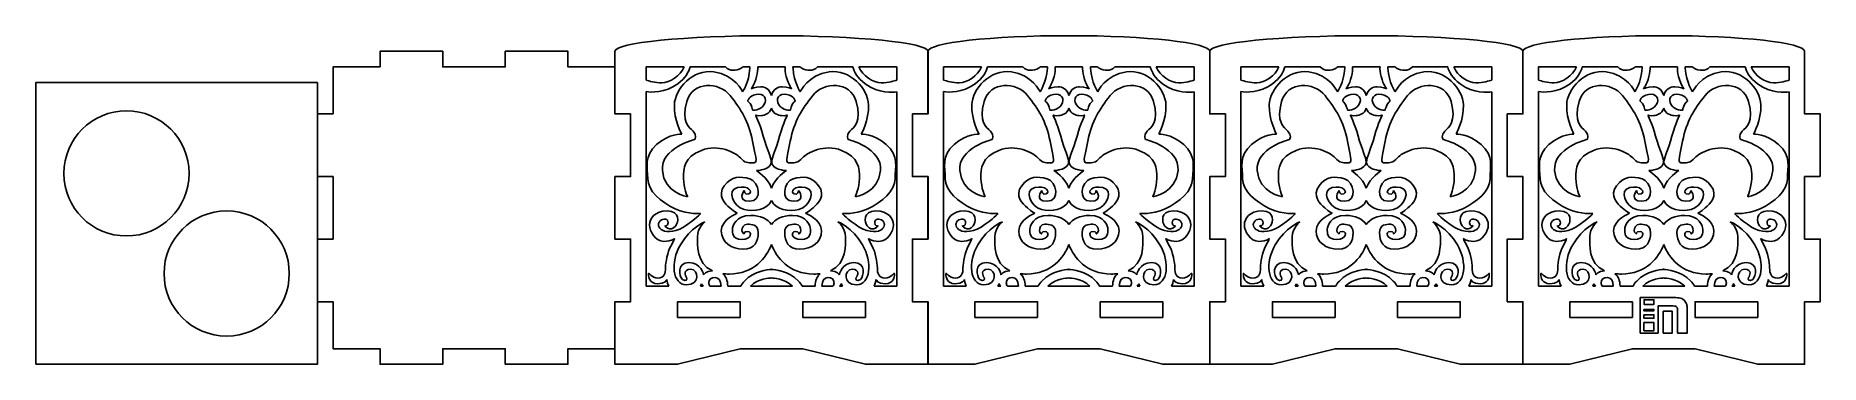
# Model space of a CAD drawing. Extents: x 889 to 2505, y 704 to 1001.
import ezdxf

# ---------------------------------------------------------------- set-up
doc = ezdxf.new("R2010")
doc.units = 0
doc.layers.add('A0118_Printing', color=7, linetype='CONTINUOUS')

msp = doc.modelspace()

# ---------------------------------------------------------------- linework, layer by layer
at = {"layer": 'A0118_Printing', "color": 1}
for points in [[(1158.558771, 930.388077), (1144.385771, 930.388077), (1144.385771, 873.695078), (1158.558771, 873.695078), (1158.558771, 817.00208), (1144.385771, 817.00208), (1144.385771, 760.309081), (1158.558771, 760.309081), (1158.558771, 717.789082), (1201.07877, 717.789082), (1201.07877, 703.616082), (1257.771769, 703.616082), (1257.771769, 717.789082), (1314.464767, 717.789082), (1314.464767, 703.616082), (1371.157766, 703.616082), (1371.157766, 717.789082), (1413.676765, 717.789082), (1413.676765, 760.309081), (1427.849764, 760.309081), (1427.849764, 817.00208), (1413.676765, 817.00208), (1413.676765, 873.695078), (1427.849764, 873.695078), (1427.849764, 930.388077), (1413.676765, 930.388077), (1413.676765, 972.908076), (1371.157766, 972.908076), (1371.157766, 987.081075), (1314.464767, 987.081075), (1314.464767, 972.908076), (1257.771769, 972.908076), (1257.771769, 987.081075), (1201.07877, 987.081075), (1201.07877, 972.908076), (1158.558771, 972.908076)], [(1555.409061, 1001.253875)], [(2093.992548, 1001.253875)], [(889.267878, 703.616782), (1144.385871, 703.616782), (1144.385871, 958.718776), (889.267878, 958.718776)], [(1548.641061, 938.712877)], [(1573.876061, 938.314877)], [(1817.931255, 938.712877)], [(1843.166254, 938.314877)], [(2087.223548, 938.712877)], [(2112.458547, 938.314877)], [(2356.513841, 938.712877)], [(2381.74884, 938.314877)], [(1624.817059, 907.331877)], [(1894.107253, 907.331877)], [(2163.399546, 907.331877)], [(2432.689839, 907.331877)], [(914.766877, 876.536778)], [(1564.372061, 879.700878)], [(1833.662254, 879.700878)], [(2102.954547, 879.700878)], [(2372.244841, 879.700878)], [(1475.791063, 872.047878)], [(1745.081256, 872.047878)], [(2014.37355, 872.047878)], [(2283.663843, 872.047878)], [(1495.175063, 832.688879)], [(1764.465256, 832.688879)], [(2033.757549, 832.688879)], [(2303.047842, 832.688879)], [(1576.878061, 823.941879)], [(1846.168254, 823.941879)], [(2115.460547, 823.941879)], [(2384.75084, 823.941879)], [(1492.101063, 776.631881)], [(1498.718063, 777.526881)], [(1632.425059, 775.637881)], [(1761.391256, 776.631881)], [(1768.008256, 777.526881)], [(1901.715252, 775.637881)], [(2030.683549, 776.631881)], [(2037.300549, 777.526881)], [(2171.007546, 775.637881)], [(2299.973843, 776.631881)], [(2306.590842, 777.526881)], [(2440.297839, 775.637881)], [(1527.063062, 746.135881), (1470.370063, 746.135881), (1470.370063, 760.308881), (1527.063062, 760.308881)], [(1640.449059, 746.135881), (1583.75606, 746.135881), (1583.75606, 760.308881), (1640.449059, 760.308881)], [(1611.12306, 774.481881)], [(1619.72806, 774.481881)], [(1796.354255, 746.135881), (1739.661257, 746.135881), (1739.661257, 760.308881), (1796.354255, 760.308881)], [(1909.740252, 746.135881), (1853.047254, 746.135881), (1853.047254, 760.308881), (1909.740252, 760.308881)], [(1880.413253, 774.481881)], [(1889.018253, 774.481881)], [(2065.645548, 746.135881), (2008.95255, 746.135881), (2008.95255, 760.308881), (2065.645548, 760.308881)], [(2179.031546, 746.135881), (2122.338547, 746.135881), (2122.338547, 760.308881), (2179.031546, 760.308881)], [(2149.705546, 774.481881)], [(2158.310546, 774.481881)], [(2334.936842, 746.135881), (2278.243843, 746.135881), (2278.243843, 760.308881), (2334.936842, 760.308881)], [(2448.322839, 746.135881), (2391.62984, 746.135881), (2391.62984, 760.308881), (2448.322839, 760.308881)], [(2418.99584, 774.481881)], [(2427.600839, 774.481881)], [(1062.168873, 729.134782)]]:
    msp.add_lwpolyline(points, close=True, dxfattribs=at)
for points in [[(1413.677065, 987.080875), (1413.677065, 987.079875), (1413.677065, 930.387877), (1427.850064, 930.387877), (1427.850064, 873.694878), (1413.677065, 873.694878), (1413.677065, 817.00188), (1427.850064, 817.00188), (1427.850064, 760.308881), (1413.677065, 760.308881), (1413.677065, 703.615882), (1470.370063, 703.615882), (1527.100062, 717.789882), (1583.72506, 717.789882), (1640.449059, 703.615882), (1697.142058, 703.615882), (1697.142058, 760.308881), (1682.968058, 760.308881), (1682.968058, 817.00188), (1697.142058, 817.00188), (1697.142058, 873.694878), (1682.968058, 873.694878), (1682.968058, 930.387877), (1697.142058, 930.387877), (1697.142058, 987.079875), (1697.142058, 987.080875)], [(1697.141258, 987.080875), (1697.141258, 930.387877), (1682.968258, 930.387877), (1682.968258, 873.694878), (1697.141258, 873.694878), (1697.141258, 817.00188), (1682.968258, 817.00188), (1682.968258, 760.308881), (1697.141258, 760.308881), (1697.141258, 703.615882), (1739.661257, 703.615882), (1796.391255, 717.789882), (1853.016254, 717.789882), (1909.740252, 703.615882), (1952.260251, 703.615882), (1952.260251, 760.308881), (1966.433251, 760.308881), (1966.433251, 817.00188), (1952.260251, 817.00188), (1952.260251, 873.694878), (1966.433251, 873.694878)], [(1952.259551, 987.080875), (1952.259551, 987.079875), (1952.259551, 930.387877), (1966.432551, 930.387877), (1966.432551, 873.694878), (1952.259551, 873.694878), (1952.259551, 817.00188), (1966.432551, 817.00188), (1966.432551, 760.308881), (1952.259551, 760.308881), (1952.259551, 703.615882), (2008.95255, 703.615882), (2065.682548, 717.789882), (2122.307547, 717.789882), (2179.031546, 703.615882), (2235.724544, 703.615882), (2235.724544, 760.308881), (2221.550544, 760.308881), (2221.550544, 817.00188), (2235.724544, 817.00188), (2235.724544, 873.694878), (2221.550544, 873.694878), (2221.550544, 930.387877), (2235.724544, 930.387877), (2235.724544, 987.079875), (2235.724544, 987.080875)], [(1966.433251, 873.694878), (1966.433251, 930.387877), (1952.260251, 930.387877), (1952.260251, 987.080875)], [(2235.723844, 987.080875), (2235.723844, 930.387877), (2221.550844, 930.387877), (2221.550844, 873.694878), (2235.723844, 873.694878), (2235.723844, 817.00188), (2221.550844, 817.00188), (2221.550844, 760.308881), (2235.723844, 760.308881), (2235.723844, 703.615882), (2278.243843, 703.615882), (2334.973842, 717.789882), (2391.59884, 717.789882), (2448.322839, 703.615882), (2490.842838, 703.615882), (2490.842838, 760.308881), (2505.015837, 760.308881), (2505.015837, 817.00188), (2490.842838, 817.00188), (2490.842838, 873.694878), (2505.015837, 873.694878)], [(2505.015837, 873.694878), (2505.015837, 930.387877), (2490.842838, 930.387877), (2490.842838, 987.080875)], [(1441.927064, 961.108876), (1441.927064, 972.906876), (1476.295063, 972.906876)], [(1481.678063, 972.906876), (1513.755062, 972.906876)], [(1529.544062, 972.906876), (1535.957062, 972.906876)], [(1543.017061, 972.906876), (1567.804061, 972.906876)], [(1574.864061, 972.906876), (1581.27706, 972.906876)], [(1597.06706, 972.906876), (1629.143059, 972.906876)], [(1634.527059, 972.906876), (1668.894058, 972.906876)], [(1668.894058, 972.906876), (1668.894058, 961.056876)], [(1711.217257, 961.108876), (1711.217257, 972.906876), (1745.585256, 972.906876)], [(1750.968256, 972.906876), (1783.045255, 972.906876)], [(1798.834255, 972.906876), (1805.247255, 972.906876)], [(1812.307255, 972.906876), (1837.094254, 972.906876)], [(1844.154254, 972.906876), (1850.568254, 972.906876)], [(1866.357253, 972.906876), (1898.433253, 972.906876)], [(1903.817252, 972.906876), (1938.184252, 972.906876)], [(1938.184252, 972.906876), (1938.184252, 961.056876)], [(1980.50955, 961.108876), (1980.50955, 972.906876), (2014.87755, 972.906876)], [(2020.260549, 972.906876), (2052.337549, 972.906876)], [(2068.126548, 972.906876), (2074.539548, 972.906876)], [(2081.599548, 972.906876), (2106.386547, 972.906876)], [(2113.446547, 972.906876), (2119.859547, 972.906876)], [(2135.649547, 972.906876), (2167.725546, 972.906876)], [(2173.109546, 972.906876), (2207.476545, 972.906876)], [(2207.476545, 972.906876), (2207.476545, 961.056876)], [(2249.799844, 961.108876), (2249.799844, 972.906876), (2284.167843, 972.906876)], [(2289.550843, 972.906876), (2321.627842, 972.906876)], [(2337.416842, 972.906876), (2343.829841, 972.906876)], [(2350.889841, 972.906876), (2375.676841, 972.906876)], [(2382.73684, 972.906876), (2389.14984, 972.906876)], [(2404.93984, 972.906876), (2437.015839, 972.906876)], [(2442.399839, 972.906876), (2476.766838, 972.906876)], [(2476.766838, 972.906876), (2476.766838, 961.056876)], [(1441.927064, 774.481881), (1441.927064, 950.592876)], [(1668.894058, 950.355876), (1668.894058, 774.481881), (1648.350059, 774.481881)], [(1711.217257, 774.481881), (1711.217257, 950.592876)], [(1938.184252, 950.355876), (1938.184252, 774.481881), (1917.640252, 774.481881)], [(1980.50955, 774.481881), (1980.50955, 950.592876)], [(2207.476545, 950.355876), (2207.476545, 774.481881), (2186.932545, 774.481881)], [(2249.799844, 774.481881), (2249.799844, 950.592876)], [(2476.766838, 950.355876), (2476.766838, 774.481881), (2456.222839, 774.481881)], [(1555.018061, 789.65888), (1555.018061, 789.63588)], [(1555.468061, 789.63588), (1555.468061, 789.65888)], [(1824.308254, 789.65888), (1824.308254, 789.63588)], [(1824.758254, 789.63588), (1824.758254, 789.65888)], [(2093.600548, 789.65888), (2093.600548, 789.63588)], [(2094.050548, 789.63588), (2094.050548, 789.65888)], [(2362.890841, 789.65888), (2362.890841, 789.63588)], [(2363.340841, 789.63588), (2363.340841, 789.65888)], [(1462.471063, 774.481881), (1441.927064, 774.481881)], [(1493.680063, 774.481881), (1491.093063, 774.481881)], [(1509.751062, 774.481881), (1499.698063, 774.481881)], [(1527.575062, 774.481881), (1515.867062, 774.481881)], [(1574.417061, 774.481881), (1536.393062, 774.481881)], [(1594.95506, 774.481881), (1583.24606, 774.481881)], [(1611.12306, 774.481881), (1601.07006, 774.481881)], [(1619.72806, 774.481881), (1617.14106, 774.481881)], [(1731.761257, 774.481881), (1711.217257, 774.481881)], [(1762.970256, 774.481881), (1760.383256, 774.481881)], [(1779.041256, 774.481881), (1768.988256, 774.481881)], [(1796.865255, 774.481881), (1785.157255, 774.481881)], [(1843.707254, 774.481881), (1805.683255, 774.481881)], [(1864.245253, 774.481881), (1852.536254, 774.481881)], [(1880.413253, 774.481881), (1870.360253, 774.481881)], [(1889.018253, 774.481881), (1886.431253, 774.481881)], [(2001.05355, 774.481881), (1980.50955, 774.481881)], [(2032.262549, 774.481881), (2029.675549, 774.481881)], [(2048.333549, 774.481881), (2038.280549, 774.481881)], [(2066.157548, 774.481881), (2054.449549, 774.481881)], [(2112.999547, 774.481881), (2074.975548, 774.481881)], [(2133.536547, 774.481881), (2121.828547, 774.481881)], [(2149.705546, 774.481881), (2139.652547, 774.481881)], [(2158.310546, 774.481881), (2155.723546, 774.481881)], [(2270.343843, 774.481881), (2249.799844, 774.481881)], [(2301.552842, 774.481881), (2298.965843, 774.481881)], [(2317.623842, 774.481881), (2307.570842, 774.481881)], [(2335.447842, 774.481881), (2323.739842, 774.481881)], [(2382.28984, 774.481881), (2344.265841, 774.481881)], [(2402.82684, 774.481881), (2391.11884, 774.481881)], [(2418.99584, 774.481881), (2408.94284, 774.481881)], [(2427.600839, 774.481881), (2425.013839, 774.481881)]]:
    msp.add_lwpolyline(points, dxfattribs=at)
at = {"layer": 'A0118_Printing', "color": 4}
for points in [[(2372.244641, 764.096181), (2342.023641, 764.096181), (2342.023641, 759.091181)], [(2345.439441, 759.091181), (2345.439441, 762.115181), (2354.363441, 762.115181), (2354.363441, 759.091181)], [(2342.022941, 754.085981), (2342.022941, 749.080981)], [(2342.022941, 749.080981), (2342.022941, 744.075981)], [(2342.023341, 759.091181), (2342.023341, 754.086181)], [(2342.023341, 744.075781), (2342.023341, 739.070782)], [(2354.363241, 759.091181), (2354.363241, 757.928181), (2345.439241, 757.928181), (2345.439241, 759.091181)], [(2358.148941, 749.080981), (2358.148941, 754.085981)], [(2358.148941, 744.075981), (2358.148941, 749.080981)], [(2358.149141, 754.086081), (2358.149141, 756.434081), (2371.937141, 756.434081)], [(2358.149141, 739.070582), (2358.149141, 744.075581)], [(2371.027041, 744.075781), (2371.027041, 749.080781), (2371.027041, 751.679881), (2362.867041, 751.679881), (2362.867041, 749.080881)], [(2362.867341, 749.080881), (2362.867341, 744.075881)], [(2362.867341, 744.075781), (2362.867341, 739.070782)], [(2371.027041, 739.070582), (2371.027041, 744.075581)], [(2375.744741, 752.559081), (2375.744741, 749.081081)], [(2375.744841, 749.080881), (2375.744841, 744.075881)], [(2375.744841, 744.075781), (2375.744841, 739.070782)], [(2384.54314, 749.080881), (2384.54314, 752.912881)], [(2384.54314, 744.075781), (2384.54314, 749.080781)], [(2384.54314, 739.070582), (2384.54314, 744.075581)], [(2342.023341, 739.070582), (2342.023341, 734.065582)], [(2342.023341, 734.065282), (2342.023341, 731.837282), (2358.149341, 731.837282), (2358.149341, 734.065282)], [(2354.296841, 734.065282), (2354.296841, 734.049282), (2345.372841, 734.049282), (2345.372841, 734.065282)], [(2345.372941, 739.070582), (2345.372941, 741.450581), (2354.296941, 741.450581), (2354.296941, 739.070582)], [(2345.372941, 734.065282), (2345.372941, 739.070282)], [(2354.296841, 739.070582), (2354.296841, 734.065582)], [(2358.149141, 734.065282), (2358.149141, 739.070282)], [(2362.867341, 739.070582), (2362.867341, 734.065582)], [(2362.867341, 734.065282), (2362.867341, 731.837282), (2371.027341, 731.837282), (2371.027341, 734.065282)], [(2371.027041, 734.065282), (2371.027041, 739.070282)], [(2375.744841, 739.070582), (2375.744841, 734.065582)], [(2375.744841, 734.065282), (2375.744841, 731.837282), (2384.54284, 731.837282), (2384.54284, 734.065282)], [(2384.54314, 734.065282), (2384.54314, 739.070282)]]:
    msp.add_lwpolyline(points, dxfattribs=at)
for points in [[(2345.372941, 753.307981), (2354.296941, 753.307981), (2354.296941, 752.149981), (2345.372941, 752.149981)], [(2345.372941, 748.499981), (2354.296941, 748.499981), (2354.296941, 745.303981), (2345.372941, 745.303981)]]:
    msp.add_lwpolyline(points, close=True, dxfattribs=at)
at = {"layer": 'A0118_Printing', "color": 1}
for points in [[(1555.409061, 1001.253875), (1477.133063, 1001.253875), (1413.677065, 994.908875), (1413.677065, 987.080875)], [(1697.142058, 987.080875), (1697.142058, 994.908875), (1633.686059, 1001.253875), (1555.409061, 1001.253875)], [(1824.701254, 1001.253875), (1754.252256, 1001.253875), (1697.141258, 994.908875), (1697.141258, 987.080875)], [(1952.260251, 987.080875), (1952.260251, 994.908875), (1895.150253, 1001.253875), (1824.701254, 1001.253875)], [(2093.992548, 1001.253875), (2015.71555, 1001.253875), (1952.259551, 994.908875), (1952.259551, 987.080875)], [(2235.724544, 987.080875), (2235.724544, 994.908875), (2172.268546, 1001.253875), (2093.992548, 1001.253875)], [(2363.283841, 1001.253875), (2292.834843, 1001.253875), (2235.723844, 994.908875), (2235.723844, 987.080875)], [(2490.842838, 987.080875), (2490.842838, 994.908875), (2433.731839, 1001.253875), (2363.283841, 1001.253875)], [(1476.295063, 972.906876), (1473.095063, 964.778876), (1463.276063, 958.567876), (1456.172064, 958.567876)], [(1503.304062, 968.481876), (1484.310063, 971.314876), (1467.975063, 952.901876), (1467.506063, 938.738877)], [(1470.554063, 957.672876), (1477.649063, 962.810876), (1480.558063, 968.454876), (1481.678063, 972.906876)], [(1513.755062, 972.906876), (1517.756062, 968.838876), (1523.458062, 969.527876), (1528.003062, 971.835876)], [(1528.003062, 971.835876), (1528.586062, 972.131876), (1529.097062, 972.494876), (1529.544062, 972.906876)], [(1535.898062, 971.761876), (1534.960062, 958.567876), (1529.332062, 950.516876), (1529.332062, 950.516876)], [(1535.957062, 972.906876), (1535.937062, 972.524876), (1535.926062, 972.156876), (1535.898062, 971.761876)], [(1541.994061, 964.306876), (1542.952061, 967.859876), (1543.118061, 970.773876), (1543.017061, 972.906876)], [(1567.804061, 972.906876), (1567.703061, 970.773876), (1567.869061, 967.859876), (1568.827061, 964.306876)], [(1574.923061, 971.761876), (1574.895061, 972.156876), (1574.884061, 972.524876), (1574.864061, 972.906876)], [(1581.48906, 950.516876), (1581.48906, 950.516876), (1575.861061, 958.567876), (1574.923061, 971.761876)], [(1581.27706, 972.906876), (1581.72406, 972.494876), (1582.23506, 972.131876), (1582.81806, 971.835876)], [(1582.81806, 971.835876), (1587.36306, 969.527876), (1593.06506, 968.838876), (1597.06706, 972.906876)], [(1643.315059, 938.738877), (1642.846059, 952.901876), (1626.511059, 971.314876), (1607.51706, 968.481876)], [(1629.143059, 972.906876), (1630.263059, 968.454876), (1633.172059, 962.810876), (1640.267059, 957.672876)], [(1654.649059, 958.567876), (1647.545059, 958.567876), (1637.726059, 964.778876), (1634.527059, 972.906876)], [(1745.585256, 972.906876), (1742.385256, 964.778876), (1732.566257, 958.567876), (1725.462257, 958.567876)], [(1772.594256, 968.481876), (1753.600256, 971.314876), (1737.265257, 952.901876), (1736.796257, 938.738877)], [(1739.844257, 957.672876), (1746.939256, 962.810876), (1749.848256, 968.454876), (1750.968256, 972.906876)], [(1783.045255, 972.906876), (1787.046255, 968.838876), (1792.748255, 969.527876), (1797.293255, 971.835876)], [(1797.293255, 971.835876), (1797.876255, 972.131876), (1798.387255, 972.494876), (1798.834255, 972.906876)], [(1805.188255, 971.761876), (1804.250255, 958.567876), (1798.622255, 950.516876), (1798.622255, 950.516876)], [(1805.247255, 972.906876), (1805.227255, 972.524876), (1805.216255, 972.156876), (1805.188255, 971.761876)], [(1811.284255, 964.306876), (1812.242255, 967.859876), (1812.408255, 970.773876), (1812.307255, 972.906876)], [(1837.094254, 972.906876), (1836.993254, 970.773876), (1837.159254, 967.859876), (1838.117254, 964.306876)], [(1844.214254, 971.761876), (1844.185254, 972.156876), (1844.174254, 972.524876), (1844.154254, 972.906876)], [(1850.779254, 950.516876), (1850.779254, 950.516876), (1845.151254, 958.567876), (1844.214254, 971.761876)], [(1850.568254, 972.906876), (1851.014254, 972.494876), (1851.525254, 972.131876), (1852.108254, 971.835876)], [(1852.108254, 971.835876), (1856.653254, 969.527876), (1862.355253, 968.838876), (1866.357253, 972.906876)], [(1912.605252, 938.738877), (1912.136252, 952.901876), (1895.801253, 971.314876), (1876.807253, 968.481876)], [(1898.433253, 972.906876), (1899.553253, 968.454876), (1902.462252, 962.810876), (1909.557252, 957.672876)], [(1923.939252, 958.567876), (1916.835252, 958.567876), (1907.016252, 964.778876), (1903.817252, 972.906876)], [(2014.87755, 972.906876), (2011.67755, 964.778876), (2001.85855, 958.567876), (1994.75455, 958.567876)], [(2041.886549, 968.481876), (2022.892549, 971.314876), (2006.55755, 952.901876), (2006.08855, 938.738877)], [(2009.13655, 957.672876), (2016.23155, 962.810876), (2019.14055, 968.454876), (2020.260549, 972.906876)], [(2052.337549, 972.906876), (2056.338549, 968.838876), (2062.040548, 969.527876), (2066.585548, 971.835876)], [(2066.585548, 971.835876), (2067.168548, 972.131876), (2067.679548, 972.494876), (2068.126548, 972.906876)], [(2074.480548, 971.761876), (2073.542548, 958.567876), (2067.914548, 950.516876), (2067.914548, 950.516876)], [(2074.539548, 972.906876), (2074.519548, 972.524876), (2074.508548, 972.156876), (2074.480548, 971.761876)], [(2080.576548, 964.306876), (2081.534548, 967.859876), (2081.700548, 970.773876), (2081.599548, 972.906876)], [(2106.386547, 972.906876), (2106.285547, 970.773876), (2106.451547, 967.859876), (2107.409547, 964.306876)], [(2113.505547, 971.761876), (2113.477547, 972.156876), (2113.466547, 972.524876), (2113.446547, 972.906876)], [(2120.071547, 950.516876), (2120.071547, 950.516876), (2114.443547, 958.567876), (2113.505547, 971.761876)], [(2119.859547, 972.906876), (2120.306547, 972.494876), (2120.817547, 972.131876), (2121.400547, 971.835876)], [(2121.400547, 971.835876), (2125.945547, 969.527876), (2131.647547, 968.838876), (2135.649547, 972.906876)], [(2181.897545, 938.738877), (2181.428545, 952.901876), (2165.092546, 971.314876), (2146.099546, 968.481876)], [(2167.725546, 972.906876), (2168.845546, 968.454876), (2171.754546, 962.810876), (2178.849546, 957.672876)], [(2193.231545, 958.567876), (2186.127545, 958.567876), (2176.308546, 964.778876), (2173.109546, 972.906876)], [(2284.167843, 972.906876), (2280.967843, 964.778876), (2271.148843, 958.567876), (2264.044843, 958.567876)], [(2311.176842, 968.481876), (2292.182843, 971.314876), (2275.847843, 952.901876), (2275.378843, 938.738877)], [(2278.426843, 957.672876), (2285.521843, 962.810876), (2288.430843, 968.454876), (2289.550843, 972.906876)], [(2321.627842, 972.906876), (2325.628842, 968.838876), (2331.330842, 969.527876), (2335.875842, 971.835876)], [(2335.875842, 971.835876), (2336.458842, 972.131876), (2336.969842, 972.494876), (2337.416842, 972.906876)], [(2343.770841, 971.761876), (2342.832841, 958.567876), (2337.204842, 950.516876), (2337.204842, 950.516876)], [(2343.829841, 972.906876), (2343.809841, 972.524876), (2343.798841, 972.156876), (2343.770841, 971.761876)], [(2349.866841, 964.306876), (2350.824841, 967.859876), (2350.990841, 970.773876), (2350.889841, 972.906876)], [(2375.676841, 972.906876), (2375.575841, 970.773876), (2375.741841, 967.859876), (2376.699841, 964.306876)], [(2382.79584, 971.761876), (2382.76784, 972.156876), (2382.75684, 972.524876), (2382.73684, 972.906876)], [(2389.36184, 950.516876), (2389.36184, 950.516876), (2383.73384, 958.567876), (2382.79584, 971.761876)], [(2389.14984, 972.906876), (2389.59684, 972.494876), (2390.10784, 972.131876), (2390.69084, 971.835876)], [(2390.69084, 971.835876), (2395.23584, 969.527876), (2400.93784, 968.838876), (2404.93984, 972.906876)], [(2451.187839, 938.738877), (2450.718839, 952.901876), (2434.382839, 971.314876), (2415.38984, 968.481876)], [(2437.015839, 972.906876), (2438.135839, 968.454876), (2441.044839, 962.810876), (2448.139839, 957.672876)], [(2462.521838, 958.567876), (2455.417839, 958.567876), (2445.598839, 964.778876), (2442.399839, 972.906876)], [(1456.172064, 958.567876), (1450.127064, 958.567876), (1444.649064, 960.161876), (1441.927064, 961.108876)], [(1441.927064, 950.592876), (1446.477064, 949.953876), (1458.894064, 949.228876), (1470.554063, 957.672876)], [(1478.709063, 941.620876), (1483.920063, 960.207876), (1508.202062, 959.610876), (1517.998062, 947.087876)], [(1529.332062, 950.516876), (1529.332062, 950.516876), (1522.297062, 965.648876), (1503.304062, 968.481876)], [(1537.070062, 953.125876), (1537.070062, 953.125876), (1539.884062, 956.479876), (1541.994061, 964.306876)], [(1545.668061, 954.989876), (1540.587061, 954.989876), (1537.070062, 953.125876), (1537.070062, 953.125876)], [(1555.411061, 947.098876), (1553.770061, 952.968876), (1549.624061, 954.989876), (1545.668061, 954.989876)], [(1565.153061, 954.989876), (1561.197061, 954.989876), (1557.051061, 952.968876), (1555.411061, 947.098876)], [(1573.751061, 953.125876), (1573.751061, 953.125876), (1570.234061, 954.989876), (1565.153061, 954.989876)], [(1568.827061, 964.306876), (1570.937061, 956.479876), (1573.751061, 953.125876), (1573.751061, 953.125876)], [(1607.51706, 968.481876), (1588.52406, 965.648876), (1581.48906, 950.516876), (1581.48906, 950.516876)], [(1592.82306, 947.087876), (1602.61906, 959.610876), (1626.901059, 960.207876), (1632.112059, 941.620876)], [(1640.267059, 957.672876), (1652.799059, 948.596876), (1665.519058, 949.821876), (1668.894058, 950.355876)], [(1668.894058, 961.056876), (1666.845058, 960.304876), (1661.385058, 958.567876), (1654.649059, 958.567876)], [(1725.462257, 958.567876), (1719.417257, 958.567876), (1713.939257, 960.161876), (1711.217257, 961.108876)], [(1711.217257, 950.592876), (1715.767257, 949.953876), (1728.184257, 949.228876), (1739.844257, 957.672876)], [(1747.999256, 941.620876), (1753.210256, 960.207876), (1777.492256, 959.610876), (1787.288255, 947.087876)], [(1798.622255, 950.516876), (1798.622255, 950.516876), (1791.587255, 965.648876), (1772.594256, 968.481876)], [(1806.360255, 953.125876), (1806.360255, 953.125876), (1809.174255, 956.479876), (1811.284255, 964.306876)], [(1814.958255, 954.989876), (1809.877255, 954.989876), (1806.360255, 953.125876), (1806.360255, 953.125876)], [(1824.701254, 947.098876), (1823.060254, 952.968876), (1818.914255, 954.989876), (1814.958255, 954.989876)], [(1834.443254, 954.989876), (1830.487254, 954.989876), (1826.342254, 952.968876), (1824.701254, 947.098876)], [(1843.041254, 953.125876), (1843.041254, 953.125876), (1839.524254, 954.989876), (1834.443254, 954.989876)], [(1838.117254, 964.306876), (1840.227254, 956.479876), (1843.041254, 953.125876), (1843.041254, 953.125876)], [(1876.807253, 968.481876), (1857.814254, 965.648876), (1850.779254, 950.516876), (1850.779254, 950.516876)], [(1862.113253, 947.087876), (1871.909253, 959.610876), (1896.191253, 960.207876), (1901.402252, 941.620876)], [(1909.557252, 957.672876), (1922.089252, 948.596876), (1934.809252, 949.821876), (1938.184252, 950.355876)], [(1938.184252, 961.056876), (1936.135252, 960.304876), (1930.675252, 958.567876), (1923.939252, 958.567876)], [(1994.75455, 958.567876), (1988.70955, 958.567876), (1983.23155, 960.161876), (1980.50955, 961.108876)], [(1980.50955, 950.592876), (1985.05955, 949.953876), (1997.47655, 949.228876), (2009.13655, 957.672876)], [(2017.29155, 941.620876), (2022.502549, 960.207876), (2046.784549, 959.610876), (2056.580549, 947.087876)], [(2067.914548, 950.516876), (2067.914548, 950.516876), (2060.879548, 965.648876), (2041.886549, 968.481876)], [(2075.652548, 953.125876), (2075.652548, 953.125876), (2078.466548, 956.479876), (2080.576548, 964.306876)], [(2084.250548, 954.989876), (2079.169548, 954.989876), (2075.652548, 953.125876), (2075.652548, 953.125876)], [(2093.993548, 947.098876), (2092.352548, 952.968876), (2088.206548, 954.989876), (2084.250548, 954.989876)], [(2103.735547, 954.989876), (2099.779548, 954.989876), (2095.633548, 952.968876), (2093.993548, 947.098876)], [(2112.333547, 953.125876), (2112.333547, 953.125876), (2108.816547, 954.989876), (2103.735547, 954.989876)], [(2107.409547, 964.306876), (2109.519547, 956.479876), (2112.333547, 953.125876), (2112.333547, 953.125876)], [(2146.099546, 968.481876), (2127.106547, 965.648876), (2120.071547, 950.516876), (2120.071547, 950.516876)], [(2131.405547, 947.087876), (2141.201546, 959.610876), (2165.483546, 960.207876), (2170.694546, 941.620876)], [(2178.849546, 957.672876), (2191.381545, 948.596876), (2204.101545, 949.821876), (2207.476545, 950.355876)], [(2207.476545, 961.056876), (2205.427545, 960.304876), (2199.967545, 958.567876), (2193.231545, 958.567876)], [(2264.044843, 958.567876), (2257.999844, 958.567876), (2252.521844, 960.161876), (2249.799844, 961.108876)], [(2249.799844, 950.592876), (2254.349844, 949.953876), (2266.766843, 949.228876), (2278.426843, 957.672876)], [(2286.581843, 941.620876), (2291.792843, 960.207876), (2316.074842, 959.610876), (2325.870842, 947.087876)], [(2337.204842, 950.516876), (2337.204842, 950.516876), (2330.169842, 965.648876), (2311.176842, 968.481876)], [(2344.942841, 953.125876), (2344.942841, 953.125876), (2347.756841, 956.479876), (2349.866841, 964.306876)], [(2353.540841, 954.989876), (2348.459841, 954.989876), (2344.942841, 953.125876), (2344.942841, 953.125876)], [(2363.283841, 947.098876), (2361.642841, 952.968876), (2357.496841, 954.989876), (2353.540841, 954.989876)], [(2373.025841, 954.989876), (2369.069841, 954.989876), (2364.923841, 952.968876), (2363.283841, 947.098876)], [(2381.62384, 953.125876), (2381.62384, 953.125876), (2378.106841, 954.989876), (2373.025841, 954.989876)], [(2376.699841, 964.306876), (2378.809841, 956.479876), (2381.62384, 953.125876), (2381.62384, 953.125876)], [(2415.38984, 968.481876), (2396.39684, 965.648876), (2389.36184, 950.516876), (2389.36184, 950.516876)], [(2400.69584, 947.087876), (2410.49184, 959.610876), (2434.773839, 960.207876), (2439.984839, 941.620876)], [(2448.139839, 957.672876), (2460.671838, 948.596876), (2473.391838, 949.821876), (2476.766838, 950.355876)], [(2476.766838, 961.056876), (2474.717838, 960.304876), (2469.257838, 958.567876), (2462.521838, 958.567876)], [(1467.506063, 938.738877), (1467.037063, 924.575877), (1474.123063, 912.052877), (1474.123063, 912.052877)], [(1484.441063, 914.685877), (1480.689063, 918.462877), (1473.498063, 923.034877), (1478.709063, 941.620876)], [(1517.998062, 947.087876), (1527.795062, 934.564877), (1534.777062, 923.988877), (1538.321062, 905.770877)], [(1533.975062, 941.943876), (1533.975062, 941.943876), (1534.439062, 946.768876), (1541.465061, 948.095876)], [(1536.945062, 938.314877), (1535.924062, 940.571876), (1533.975062, 941.943876), (1533.975062, 941.943876)], [(1538.291062, 933.755877), (1538.291062, 933.755877), (1537.966062, 936.057877), (1536.945062, 938.314877)], [(1548.641061, 938.712877), (1545.021061, 933.180877), (1538.291062, 933.755877), (1538.291062, 933.755877)], [(1541.465061, 948.095876), (1548.489061, 949.423876), (1552.260061, 944.245876), (1548.641061, 938.712877)], [(1562.180061, 938.712877), (1558.560061, 944.245876), (1562.332061, 949.423876), (1569.357061, 948.095876)], [(1572.530061, 933.755877), (1572.530061, 933.755877), (1565.800061, 933.180877), (1562.180061, 938.712877)], [(1569.357061, 948.095876), (1576.382061, 946.768876), (1576.846061, 941.943876), (1576.846061, 941.943876)], [(1572.500061, 905.770877), (1576.044061, 923.988877), (1583.02606, 934.564877), (1592.82306, 947.087876)], [(1573.876061, 938.314877), (1572.854061, 936.057877), (1572.530061, 933.755877), (1572.530061, 933.755877)], [(1576.846061, 941.943876), (1576.846061, 941.943876), (1574.897061, 940.571876), (1573.876061, 938.314877)], [(1632.112059, 941.620876), (1637.323059, 923.034877), (1630.132059, 918.462877), (1626.380059, 914.685877)], [(1636.698059, 912.052877), (1636.698059, 912.052877), (1643.784059, 924.575877), (1643.315059, 938.738877)], [(1736.796257, 938.738877), (1736.327257, 924.575877), (1743.413256, 912.052877), (1743.413256, 912.052877)], [(1753.731256, 914.685877), (1749.979256, 918.462877), (1742.788256, 923.034877), (1747.999256, 941.620876)], [(1787.288255, 947.087876), (1797.085255, 934.564877), (1804.067255, 923.988877), (1807.611255, 905.770877)], [(1803.265255, 941.943876), (1803.265255, 941.943876), (1803.729255, 946.768876), (1810.755255, 948.095876)], [(1806.235255, 938.314877), (1805.215255, 940.571876), (1803.265255, 941.943876), (1803.265255, 941.943876)], [(1807.581255, 933.755877), (1807.581255, 933.755877), (1807.256255, 936.057877), (1806.235255, 938.314877)], [(1817.931255, 938.712877), (1814.311255, 933.180877), (1807.581255, 933.755877), (1807.581255, 933.755877)], [(1810.755255, 948.095876), (1817.779255, 949.423876), (1821.550254, 944.245876), (1817.931255, 938.712877)], [(1831.470254, 938.712877), (1827.851254, 944.245876), (1831.622254, 949.423876), (1838.647254, 948.095876)], [(1841.820254, 933.755877), (1841.820254, 933.755877), (1835.090254, 933.180877), (1831.470254, 938.712877)], [(1838.647254, 948.095876), (1845.672254, 946.768876), (1846.136254, 941.943876), (1846.136254, 941.943876)], [(1841.791254, 905.770877), (1845.334254, 923.988877), (1852.316254, 934.564877), (1862.113253, 947.087876)], [(1843.166254, 938.314877), (1842.145254, 936.057877), (1841.820254, 933.755877), (1841.820254, 933.755877)], [(1846.136254, 941.943876), (1846.136254, 941.943876), (1844.187254, 940.571876), (1843.166254, 938.314877)], [(1901.402252, 941.620876), (1906.613252, 923.034877), (1899.422253, 918.462877), (1895.670253, 914.685877)], [(1905.988252, 912.052877), (1905.988252, 912.052877), (1913.074252, 924.575877), (1912.605252, 938.738877)], [(2006.08855, 938.738877), (2005.61955, 924.575877), (2012.70555, 912.052877), (2012.70555, 912.052877)], [(2023.023549, 914.685877), (2019.27155, 918.462877), (2012.08055, 923.034877), (2017.29155, 941.620876)], [(2056.580549, 947.087876), (2066.377548, 934.564877), (2073.359548, 923.988877), (2076.903548, 905.770877)], [(2072.557548, 941.943876), (2072.557548, 941.943876), (2073.021548, 946.768876), (2080.047548, 948.095876)], [(2075.527548, 938.314877), (2074.506548, 940.571876), (2072.557548, 941.943876), (2072.557548, 941.943876)], [(2076.873548, 933.755877), (2076.873548, 933.755877), (2076.548548, 936.057877), (2075.527548, 938.314877)], [(2087.223548, 938.712877), (2083.603548, 933.180877), (2076.873548, 933.755877), (2076.873548, 933.755877)], [(2080.047548, 948.095876), (2087.071548, 949.423876), (2090.842548, 944.245876), (2087.223548, 938.712877)], [(2100.762547, 938.712877), (2097.142548, 944.245876), (2100.914547, 949.423876), (2107.939547, 948.095876)], [(2111.112547, 933.755877), (2111.112547, 933.755877), (2104.382547, 933.180877), (2100.762547, 938.712877)], [(2107.939547, 948.095876), (2114.964547, 946.768876), (2115.428547, 941.943876), (2115.428547, 941.943876)], [(2111.082547, 905.770877), (2114.626547, 923.988877), (2121.608547, 934.564877), (2131.405547, 947.087876)], [(2112.458547, 938.314877), (2111.436547, 936.057877), (2111.112547, 933.755877), (2111.112547, 933.755877)], [(2115.428547, 941.943876), (2115.428547, 941.943876), (2113.479547, 940.571876), (2112.458547, 938.314877)], [(2170.694546, 941.620876), (2175.905546, 923.034877), (2168.714546, 918.462877), (2164.962546, 914.685877)], [(2175.280546, 912.052877), (2175.280546, 912.052877), (2182.366545, 924.575877), (2181.897545, 938.738877)], [(2275.378843, 938.738877), (2274.909843, 924.575877), (2281.995843, 912.052877), (2281.995843, 912.052877)], [(2292.313843, 914.685877), (2288.561843, 918.462877), (2281.370843, 923.034877), (2286.581843, 941.620876)], [(2325.870842, 947.087876), (2335.667842, 934.564877), (2342.649841, 923.988877), (2346.193841, 905.770877)], [(2341.847841, 941.943876), (2341.847841, 941.943876), (2342.311841, 946.768876), (2349.337841, 948.095876)], [(2344.817841, 938.314877), (2343.796841, 940.571876), (2341.847841, 941.943876), (2341.847841, 941.943876)], [(2346.163841, 933.755877), (2346.163841, 933.755877), (2345.838841, 936.057877), (2344.817841, 938.314877)], [(2356.513841, 938.712877), (2352.893841, 933.180877), (2346.163841, 933.755877), (2346.163841, 933.755877)], [(2349.337841, 948.095876), (2356.361841, 949.423876), (2360.132841, 944.245876), (2356.513841, 938.712877)], [(2370.052841, 938.712877), (2366.432841, 944.245876), (2370.204841, 949.423876), (2377.229841, 948.095876)], [(2380.40284, 933.755877), (2380.40284, 933.755877), (2373.672841, 933.180877), (2370.052841, 938.712877)], [(2377.229841, 948.095876), (2384.25484, 946.768876), (2384.71884, 941.943876), (2384.71884, 941.943876)], [(2380.37284, 905.770877), (2383.91684, 923.988877), (2390.89884, 934.564877), (2400.69584, 947.087876)], [(2381.74884, 938.314877), (2380.72684, 936.057877), (2380.40284, 933.755877), (2380.40284, 933.755877)], [(2384.71884, 941.943876), (2384.71884, 941.943876), (2382.76984, 940.571876), (2381.74884, 938.314877)], [(2439.984839, 941.620876), (2445.195839, 923.034877), (2438.004839, 918.462877), (2434.252839, 914.685877)], [(2444.570839, 912.052877), (2444.570839, 912.052877), (2451.656839, 924.575877), (2451.187839, 938.738877)], [(914.766877, 876.536778), (914.766877, 907.847777), (940.148876, 933.229777), (971.459876, 933.229777)], [(971.459876, 933.229777), (1002.770875, 933.229777), (1028.152874, 907.847777), (1028.152874, 876.536778)], [(1548.013061, 910.213877), (1544.469061, 922.935877), (1541.030061, 929.296877), (1541.030061, 929.296877)], [(1541.030061, 929.296877), (1541.030061, 929.296877), (1542.698061, 928.401877), (1546.345061, 928.898877)], [(1546.345061, 928.898877), (1549.230061, 929.291877), (1553.675061, 930.124877), (1555.411061, 935.663877)], [(1555.411061, 935.663877), (1557.146061, 930.124877), (1561.591061, 929.291877), (1564.476061, 928.898877)], [(1569.791061, 929.296877), (1569.791061, 929.296877), (1566.352061, 922.935877), (1562.808061, 910.213877)], [(1564.476061, 928.898877), (1568.123061, 928.401877), (1569.791061, 929.296877), (1569.791061, 929.296877)], [(1817.303255, 910.213877), (1813.759255, 922.935877), (1810.320255, 929.296877), (1810.320255, 929.296877)], [(1810.320255, 929.296877), (1810.320255, 929.296877), (1811.988255, 928.401877), (1815.635255, 928.898877)], [(1815.635255, 928.898877), (1818.520255, 929.291877), (1822.965254, 930.124877), (1824.701254, 935.663877)], [(1824.701254, 935.663877), (1826.436254, 930.124877), (1830.881254, 929.291877), (1833.766254, 928.898877)], [(1839.081254, 929.296877), (1839.081254, 929.296877), (1835.642254, 922.935877), (1832.098254, 910.213877)], [(1833.766254, 928.898877), (1837.413254, 928.401877), (1839.081254, 929.296877), (1839.081254, 929.296877)], [(2086.595548, 910.213877), (2083.051548, 922.935877), (2079.612548, 929.296877), (2079.612548, 929.296877)], [(2079.612548, 929.296877), (2079.612548, 929.296877), (2081.280548, 928.401877), (2084.927548, 928.898877)], [(2084.927548, 928.898877), (2087.812548, 929.291877), (2092.257548, 930.124877), (2093.993548, 935.663877)], [(2093.993548, 935.663877), (2095.728548, 930.124877), (2100.173547, 929.291877), (2103.058547, 928.898877)], [(2108.373547, 929.296877), (2108.373547, 929.296877), (2104.934547, 922.935877), (2101.390547, 910.213877)], [(2103.058547, 928.898877), (2106.705547, 928.401877), (2108.373547, 929.296877), (2108.373547, 929.296877)], [(2355.885841, 910.213877), (2352.341841, 922.935877), (2348.902841, 929.296877), (2348.902841, 929.296877)], [(2348.902841, 929.296877), (2348.902841, 929.296877), (2350.570841, 928.401877), (2354.217841, 928.898877)], [(2354.217841, 928.898877), (2357.102841, 929.291877), (2361.547841, 930.124877), (2363.283841, 935.663877)], [(2363.283841, 935.663877), (2365.018841, 930.124877), (2369.463841, 929.291877), (2372.348841, 928.898877)], [(2377.663841, 929.296877), (2377.663841, 929.296877), (2374.224841, 922.935877), (2370.680841, 910.213877)], [(2372.348841, 928.898877), (2375.995841, 928.401877), (2377.663841, 929.296877), (2377.663841, 929.296877)], [(1474.123063, 912.052877), (1474.123063, 912.052877), (1463.337063, 913.045877), (1451.456064, 902.609877)], [(1456.615064, 879.104878), (1454.843064, 899.479878), (1486.004063, 907.331877), (1486.004063, 907.331877)], [(1486.004063, 907.331877), (1486.004063, 907.331877), (1488.193063, 910.909877), (1484.441063, 914.685877)], [(1538.321062, 905.770877), (1541.864061, 887.552878), (1543.114061, 886.061878), (1538.321062, 886.160878)], [(1555.204061, 886.757878), (1555.204061, 891.329878), (1551.556061, 897.491878), (1548.013061, 910.213877)], [(1562.808061, 910.213877), (1559.265061, 897.491878), (1555.618061, 891.329878), (1555.618061, 886.757878)], [(1572.500061, 886.160878), (1567.707061, 886.061878), (1568.957061, 887.552878), (1572.500061, 905.770877)], [(1626.380059, 914.685877), (1622.629059, 910.909877), (1624.817059, 907.331877), (1624.817059, 907.331877)], [(1624.817059, 907.331877), (1624.817059, 907.331877), (1655.978059, 899.479878), (1654.206059, 879.104878)], [(1659.365059, 902.609877), (1647.484059, 913.045877), (1636.698059, 912.052877), (1636.698059, 912.052877)], [(1743.413256, 912.052877), (1743.413256, 912.052877), (1732.627257, 913.045877), (1720.746257, 902.609877)], [(1725.905257, 879.104878), (1724.133257, 899.479878), (1755.294256, 907.331877), (1755.294256, 907.331877)], [(1755.294256, 907.331877), (1755.294256, 907.331877), (1757.483256, 910.909877), (1753.731256, 914.685877)], [(1807.611255, 905.770877), (1811.154255, 887.552878), (1812.405255, 886.061878), (1807.611255, 886.160878)], [(1824.494254, 886.757878), (1824.494254, 891.329878), (1820.846254, 897.491878), (1817.303255, 910.213877)], [(1832.098254, 910.213877), (1828.555254, 897.491878), (1824.908254, 891.329878), (1824.908254, 886.757878)], [(1841.791254, 886.160878), (1836.997254, 886.061878), (1838.247254, 887.552878), (1841.791254, 905.770877)], [(1895.670253, 914.685877), (1891.919253, 910.909877), (1894.107253, 907.331877), (1894.107253, 907.331877)], [(1894.107253, 907.331877), (1894.107253, 907.331877), (1925.268252, 899.479878), (1923.496252, 879.104878)], [(1928.655252, 902.609877), (1916.774252, 913.045877), (1905.988252, 912.052877), (1905.988252, 912.052877)], [(2012.70555, 912.052877), (2012.70555, 912.052877), (2001.91955, 913.045877), (1990.03855, 902.609877)], [(1995.19755, 879.104878), (1993.42555, 899.479878), (2024.586549, 907.331877), (2024.586549, 907.331877)], [(2024.586549, 907.331877), (2024.586549, 907.331877), (2026.775549, 910.909877), (2023.023549, 914.685877)], [(2076.903548, 905.770877), (2080.446548, 887.552878), (2081.696548, 886.061878), (2076.903548, 886.160878)], [(2093.786548, 886.757878), (2093.786548, 891.329878), (2090.138548, 897.491878), (2086.595548, 910.213877)], [(2101.390547, 910.213877), (2097.847548, 897.491878), (2094.200548, 891.329878), (2094.200548, 886.757878)], [(2111.082547, 886.160878), (2106.289547, 886.061878), (2107.539547, 887.552878), (2111.082547, 905.770877)], [(2164.962546, 914.685877), (2161.211546, 910.909877), (2163.399546, 907.331877), (2163.399546, 907.331877)], [(2163.399546, 907.331877), (2163.399546, 907.331877), (2194.559545, 899.479878), (2192.788545, 879.104878)], [(2197.947545, 902.609877), (2186.066545, 913.045877), (2175.280546, 912.052877), (2175.280546, 912.052877)], [(2281.995843, 912.052877), (2281.995843, 912.052877), (2271.209843, 913.045877), (2259.328844, 902.609877)], [(2264.487843, 879.104878), (2262.715843, 899.479878), (2293.876843, 907.331877), (2293.876843, 907.331877)], [(2293.876843, 907.331877), (2293.876843, 907.331877), (2296.065843, 910.909877), (2292.313843, 914.685877)], [(2346.193841, 905.770877), (2349.736841, 887.552878), (2350.986841, 886.061878), (2346.193841, 886.160878)], [(2363.076841, 886.757878), (2363.076841, 891.329878), (2359.428841, 897.491878), (2355.885841, 910.213877)], [(2370.680841, 910.213877), (2367.137841, 897.491878), (2363.490841, 891.329878), (2363.490841, 886.757878)], [(2380.37284, 886.160878), (2375.579841, 886.061878), (2376.829841, 887.552878), (2380.37284, 905.770877)], [(2434.252839, 914.685877), (2430.501839, 910.909877), (2432.689839, 907.331877), (2432.689839, 907.331877)], [(2432.689839, 907.331877), (2432.689839, 907.331877), (2463.849838, 899.479878), (2462.078838, 879.104878)], [(2467.237838, 902.609877), (2455.356839, 913.045877), (2444.570839, 912.052877), (2444.570839, 912.052877)], [(1451.456064, 902.609877), (1439.576064, 892.173878), (1443.432064, 882.234878), (1443.432064, 871.599878)], [(1491.944063, 897.391878), (1476.416063, 891.428878), (1475.582063, 880.793878), (1475.791063, 872.047878)], [(1527.274062, 890.633878), (1522.897062, 895.503878), (1507.473062, 903.355877), (1491.944063, 897.391878)], [(1538.321062, 886.160878), (1533.527062, 886.260878), (1531.651062, 885.763878), (1527.274062, 890.633878)], [(1583.54806, 890.633878), (1579.170061, 885.763878), (1577.295061, 886.260878), (1572.500061, 886.160878)], [(1618.87706, 897.391878), (1603.34906, 903.355877), (1587.92406, 895.503878), (1583.54806, 890.633878)], [(1635.030059, 872.047878), (1635.239059, 880.793878), (1634.405059, 891.428878), (1618.87706, 897.391878)], [(1667.389058, 871.599878), (1667.389058, 882.234878), (1671.245058, 892.173878), (1659.365059, 902.609877)], [(1720.746257, 902.609877), (1708.866257, 892.173878), (1712.722257, 882.234878), (1712.722257, 871.599878)], [(1761.234256, 897.391878), (1745.706256, 891.428878), (1744.872256, 880.793878), (1745.081256, 872.047878)], [(1796.564255, 890.633878), (1792.187255, 895.503878), (1776.763256, 903.355877), (1761.234256, 897.391878)], [(1807.611255, 886.160878), (1802.817255, 886.260878), (1800.941255, 885.763878), (1796.564255, 890.633878)], [(1852.838254, 890.633878), (1848.460254, 885.763878), (1846.585254, 886.260878), (1841.791254, 886.160878)], [(1888.167253, 897.391878), (1872.639253, 903.355877), (1857.215254, 895.503878), (1852.838254, 890.633878)], [(1904.320252, 872.047878), (1904.529252, 880.793878), (1903.695252, 891.428878), (1888.167253, 897.391878)], [(1936.679252, 871.599878), (1936.679252, 882.234878), (1940.535251, 892.173878), (1928.655252, 902.609877)], [(1990.03855, 902.609877), (1978.158551, 892.173878), (1982.01455, 882.234878), (1982.01455, 871.599878)], [(2030.526549, 897.391878), (2014.99855, 891.428878), (2014.16455, 880.793878), (2014.37355, 872.047878)], [(2065.856548, 890.633878), (2061.479548, 895.503878), (2046.055549, 903.355877), (2030.526549, 897.391878)], [(2076.903548, 886.160878), (2072.109548, 886.260878), (2070.233548, 885.763878), (2065.856548, 890.633878)], [(2122.130547, 890.633878), (2117.752547, 885.763878), (2115.877547, 886.260878), (2111.082547, 886.160878)], [(2157.459546, 897.391878), (2141.931546, 903.355877), (2126.506547, 895.503878), (2122.130547, 890.633878)], [(2173.612546, 872.047878), (2173.821546, 880.793878), (2172.987546, 891.428878), (2157.459546, 897.391878)], [(2205.971545, 871.599878), (2205.971545, 882.234878), (2209.827545, 892.173878), (2197.947545, 902.609877)], [(2259.328844, 902.609877), (2247.448844, 892.173878), (2251.304844, 882.234878), (2251.304844, 871.599878)], [(2299.816843, 897.391878), (2284.288843, 891.428878), (2283.454843, 880.793878), (2283.663843, 872.047878)], [(2335.146842, 890.633878), (2330.769842, 895.503878), (2315.345842, 903.355877), (2299.816843, 897.391878)], [(2346.193841, 886.160878), (2341.399841, 886.260878), (2339.523842, 885.763878), (2335.146842, 890.633878)], [(2391.42084, 890.633878), (2387.04284, 885.763878), (2385.16784, 886.260878), (2380.37284, 886.160878)], [(2426.749839, 897.391878), (2411.22184, 903.355877), (2395.79684, 895.503878), (2391.42084, 890.633878)], [(2442.902839, 872.047878), (2443.111839, 880.793878), (2442.277839, 891.428878), (2426.749839, 897.391878)], [(2475.261838, 871.599878), (2475.261838, 882.234878), (2479.117838, 892.173878), (2467.237838, 902.609877)], [(971.459876, 819.84378), (940.148876, 819.84378), (914.766877, 845.225779), (914.766877, 876.536778)], [(1028.152874, 876.536778), (1028.152874, 845.225779), (1002.770875, 819.84378), (971.459876, 819.84378)], [(1479.438063, 855.448879), (1479.438063, 855.448879), (1458.387064, 858.728879), (1456.615064, 879.104878)], [(1512.683062, 865.387878), (1519.353062, 874.233878), (1527.065062, 874.035878), (1535.715062, 871.649878)], [(1541.864061, 879.004878), (1541.864061, 879.004878), (1543.219061, 878.905878), (1546.449061, 879.700878)], [(1555.411061, 863.248878), (1552.076061, 872.877878), (1541.864061, 879.004878), (1541.864061, 879.004878)], [(1546.449061, 879.700878), (1549.680061, 880.495878), (1555.204061, 882.185878), (1555.204061, 886.757878)], [(1568.957061, 879.004878), (1568.957061, 879.004878), (1558.745061, 872.877878), (1555.411061, 863.248878)], [(1555.618061, 886.757878), (1555.618061, 882.185878), (1561.141061, 880.495878), (1564.372061, 879.700878)], [(1564.372061, 879.700878), (1567.602061, 878.905878), (1568.957061, 879.004878), (1568.957061, 879.004878)], [(1575.106061, 871.649878), (1583.75606, 874.035878), (1591.46806, 874.233878), (1598.13806, 865.387878)], [(1654.206059, 879.104878), (1652.434059, 858.728879), (1631.383059, 855.448879), (1631.383059, 855.448879)], [(1748.728256, 855.448879), (1748.728256, 855.448879), (1727.677257, 858.728879), (1725.905257, 879.104878)], [(1781.973255, 865.387878), (1788.643255, 874.233878), (1796.355255, 874.035878), (1805.005255, 871.649878)], [(1811.154255, 879.004878), (1811.154255, 879.004878), (1812.509255, 878.905878), (1815.739255, 879.700878)], [(1824.701254, 863.248878), (1821.366254, 872.877878), (1811.154255, 879.004878), (1811.154255, 879.004878)], [(1815.739255, 879.700878), (1818.970255, 880.495878), (1824.494254, 882.185878), (1824.494254, 886.757878)], [(1838.247254, 879.004878), (1838.247254, 879.004878), (1828.035254, 872.877878), (1824.701254, 863.248878)], [(1824.908254, 886.757878), (1824.908254, 882.185878), (1830.431254, 880.495878), (1833.662254, 879.700878)], [(1833.662254, 879.700878), (1836.892254, 878.905878), (1838.247254, 879.004878), (1838.247254, 879.004878)], [(1844.396254, 871.649878), (1853.046254, 874.035878), (1860.758253, 874.233878), (1867.428253, 865.387878)], [(1923.496252, 879.104878), (1921.724252, 858.728879), (1900.673252, 855.448879), (1900.673252, 855.448879)], [(2018.02055, 855.448879), (2018.02055, 855.448879), (1996.96955, 858.728879), (1995.19755, 879.104878)], [(2051.265549, 865.387878), (2057.935549, 874.233878), (2065.647548, 874.035878), (2074.297548, 871.649878)], [(2080.446548, 879.004878), (2080.446548, 879.004878), (2081.801548, 878.905878), (2085.031548, 879.700878)], [(2093.993548, 863.248878), (2090.658548, 872.877878), (2080.446548, 879.004878), (2080.446548, 879.004878)], [(2085.031548, 879.700878), (2088.262548, 880.495878), (2093.786548, 882.185878), (2093.786548, 886.757878)], [(2107.539547, 879.004878), (2107.539547, 879.004878), (2097.327548, 872.877878), (2093.993548, 863.248878)], [(2094.200548, 886.757878), (2094.200548, 882.185878), (2099.723548, 880.495878), (2102.954547, 879.700878)], [(2102.954547, 879.700878), (2106.184547, 878.905878), (2107.539547, 879.004878), (2107.539547, 879.004878)], [(2113.688547, 871.649878), (2122.338547, 874.035878), (2130.050547, 874.233878), (2136.720547, 865.387878)], [(2192.788545, 879.104878), (2191.016545, 858.728879), (2169.965546, 855.448879), (2169.965546, 855.448879)], [(2287.310843, 855.448879), (2287.310843, 855.448879), (2266.259843, 858.728879), (2264.487843, 879.104878)], [(2320.555842, 865.387878), (2327.225842, 874.233878), (2334.937842, 874.035878), (2343.587841, 871.649878)], [(2349.736841, 879.004878), (2349.736841, 879.004878), (2351.091841, 878.905878), (2354.321841, 879.700878)], [(2363.283841, 863.248878), (2359.948841, 872.877878), (2349.736841, 879.004878), (2349.736841, 879.004878)], [(2354.321841, 879.700878), (2357.552841, 880.495878), (2363.076841, 882.185878), (2363.076841, 886.757878)], [(2376.829841, 879.004878), (2376.829841, 879.004878), (2366.617841, 872.877878), (2363.283841, 863.248878)], [(2363.490841, 886.757878), (2363.490841, 882.185878), (2369.013841, 880.495878), (2372.244841, 879.700878)], [(2372.244841, 879.700878), (2375.474841, 878.905878), (2376.829841, 879.004878), (2376.829841, 879.004878)], [(2382.97884, 871.649878), (2391.62884, 874.035878), (2399.34084, 874.233878), (2406.01084, 865.387878)], [(2462.078838, 879.104878), (2460.306838, 858.728879), (2439.255839, 855.448879), (2439.255839, 855.448879)], [(1443.432064, 871.599878), (1443.432064, 860.965878), (1455.260064, 850.330879), (1468.183063, 844.565879)], [(1475.791063, 872.047878), (1475.999063, 863.300878), (1479.438063, 855.448879), (1479.438063, 855.448879)], [(1517.790062, 845.211879), (1513.413062, 848.690879), (1506.014062, 856.542879), (1512.683062, 865.387878)], [(1524.564062, 863.698878), (1514.559062, 861.511878), (1520.604062, 846.702879), (1530.713062, 843.919879)], [(1535.611062, 851.274879), (1523.522062, 851.274879), (1530.817062, 861.114878), (1530.817062, 861.114878)], [(1534.985062, 857.933879), (1538.946062, 859.722879), (1534.569062, 865.885878), (1524.564062, 863.698878)], [(1530.817062, 861.114878), (1530.817062, 861.114878), (1531.026062, 856.144879), (1534.985062, 857.933879)], [(1535.715062, 871.649878), (1544.365061, 869.264878), (1547.700061, 851.274879), (1535.611062, 851.274879)], [(1575.210061, 851.274879), (1563.121061, 851.274879), (1566.456061, 869.264878), (1575.106061, 871.649878)], [(1586.25706, 863.698878), (1576.252061, 865.885878), (1571.875061, 859.722879), (1575.835061, 857.933879)], [(1580.00406, 861.114878), (1580.00406, 861.114878), (1587.29906, 851.274879), (1575.210061, 851.274879)], [(1575.835061, 857.933879), (1579.796061, 856.144879), (1580.00406, 861.114878), (1580.00406, 861.114878)], [(1580.10806, 843.919879), (1590.21706, 846.702879), (1596.26206, 861.511878), (1586.25706, 863.698878)], [(1598.13806, 865.387878), (1604.80806, 856.542879), (1597.40806, 848.690879), (1593.03106, 845.211879)], [(1631.383059, 855.448879), (1631.383059, 855.448879), (1634.822059, 863.300878), (1635.030059, 872.047878)], [(1642.638059, 844.565879), (1655.561059, 850.330879), (1667.389058, 860.965878), (1667.389058, 871.599878)], [(1712.722257, 871.599878), (1712.722257, 860.965878), (1724.550257, 850.330879), (1737.473257, 844.565879)], [(1745.081256, 872.047878), (1745.289256, 863.300878), (1748.728256, 855.448879), (1748.728256, 855.448879)], [(1787.080255, 845.211879), (1782.703255, 848.690879), (1775.304256, 856.542879), (1781.973255, 865.387878)], [(1793.854255, 863.698878), (1783.849255, 861.511878), (1789.894255, 846.702879), (1800.003255, 843.919879)], [(1804.901255, 851.274879), (1792.812255, 851.274879), (1800.107255, 861.114878), (1800.107255, 861.114878)], [(1804.276255, 857.933879), (1808.236255, 859.722879), (1803.859255, 865.885878), (1793.854255, 863.698878)], [(1800.107255, 861.114878), (1800.107255, 861.114878), (1800.316255, 856.144879), (1804.276255, 857.933879)], [(1805.005255, 871.649878), (1813.655255, 869.264878), (1816.990255, 851.274879), (1804.901255, 851.274879)], [(1844.500254, 851.274879), (1832.411254, 851.274879), (1835.746254, 869.264878), (1844.396254, 871.649878)], [(1855.547254, 863.698878), (1845.542254, 865.885878), (1841.165254, 859.722879), (1845.125254, 857.933879)], [(1849.294254, 861.114878), (1849.294254, 861.114878), (1856.589254, 851.274879), (1844.500254, 851.274879)], [(1845.125254, 857.933879), (1849.086254, 856.144879), (1849.294254, 861.114878), (1849.294254, 861.114878)], [(1849.398254, 843.919879), (1859.507254, 846.702879), (1865.552253, 861.511878), (1855.547254, 863.698878)], [(1867.428253, 865.387878), (1874.098253, 856.542879), (1866.698253, 848.690879), (1862.321253, 845.211879)], [(1900.673252, 855.448879), (1900.673252, 855.448879), (1904.112252, 863.300878), (1904.320252, 872.047878)], [(1911.928252, 844.565879), (1924.851252, 850.330879), (1936.679252, 860.965878), (1936.679252, 871.599878)], [(1982.01455, 871.599878), (1982.01455, 860.965878), (1993.84255, 850.330879), (2006.76555, 844.565879)], [(2014.37355, 872.047878), (2014.58155, 863.300878), (2018.02055, 855.448879), (2018.02055, 855.448879)], [(2056.372549, 845.211879), (2051.995549, 848.690879), (2044.596549, 856.542879), (2051.265549, 865.387878)], [(2063.146548, 863.698878), (2053.141549, 861.511878), (2059.186549, 846.702879), (2069.295548, 843.919879)], [(2074.193548, 851.274879), (2062.104548, 851.274879), (2069.399548, 861.114878), (2069.399548, 861.114878)], [(2073.567548, 857.933879), (2077.528548, 859.722879), (2073.151548, 865.885878), (2063.146548, 863.698878)], [(2069.399548, 861.114878), (2069.399548, 861.114878), (2069.608548, 856.144879), (2073.567548, 857.933879)], [(2074.297548, 871.649878), (2082.947548, 869.264878), (2086.282548, 851.274879), (2074.193548, 851.274879)], [(2113.792547, 851.274879), (2101.703547, 851.274879), (2105.038547, 869.264878), (2113.688547, 871.649878)], [(2124.839547, 863.698878), (2114.834547, 865.885878), (2110.457547, 859.722879), (2114.417547, 857.933879)], [(2118.586547, 861.114878), (2118.586547, 861.114878), (2125.881547, 851.274879), (2113.792547, 851.274879)], [(2114.417547, 857.933879), (2118.378547, 856.144879), (2118.586547, 861.114878), (2118.586547, 861.114878)], [(2118.690547, 843.919879), (2128.799547, 846.702879), (2134.844547, 861.511878), (2124.839547, 863.698878)], [(2136.720547, 865.387878), (2143.390546, 856.542879), (2135.990547, 848.690879), (2131.613547, 845.211879)], [(2169.965546, 855.448879), (2169.965546, 855.448879), (2173.404546, 863.300878), (2173.612546, 872.047878)], [(2181.220545, 844.565879), (2194.143545, 850.330879), (2205.971545, 860.965878), (2205.971545, 871.599878)], [(2251.304844, 871.599878), (2251.304844, 860.965878), (2263.132843, 850.330879), (2276.055843, 844.565879)], [(2283.663843, 872.047878), (2283.871843, 863.300878), (2287.310843, 855.448879), (2287.310843, 855.448879)], [(2325.662842, 845.211879), (2321.285842, 848.690879), (2313.886842, 856.542879), (2320.555842, 865.387878)], [(2332.436842, 863.698878), (2322.431842, 861.511878), (2328.476842, 846.702879), (2338.585842, 843.919879)], [(2343.483841, 851.274879), (2331.394842, 851.274879), (2338.689842, 861.114878), (2338.689842, 861.114878)], [(2342.857841, 857.933879), (2346.818841, 859.722879), (2342.441841, 865.885878), (2332.436842, 863.698878)], [(2338.689842, 861.114878), (2338.689842, 861.114878), (2338.898842, 856.144879), (2342.857841, 857.933879)], [(2343.587841, 871.649878), (2352.237841, 869.264878), (2355.572841, 851.274879), (2343.483841, 851.274879)], [(2383.08284, 851.274879), (2370.993841, 851.274879), (2374.328841, 869.264878), (2382.97884, 871.649878)], [(2394.12984, 863.698878), (2384.12484, 865.885878), (2379.747841, 859.722879), (2383.70784, 857.933879)], [(2387.87684, 861.114878), (2387.87684, 861.114878), (2395.17184, 851.274879), (2383.08284, 851.274879)], [(2383.70784, 857.933879), (2387.66884, 856.144879), (2387.87684, 861.114878), (2387.87684, 861.114878)], [(2387.98084, 843.919879), (2398.08984, 846.702879), (2404.13484, 861.511878), (2394.12984, 863.698878)], [(2406.01084, 865.387878), (2412.68084, 856.542879), (2405.28084, 848.690879), (2400.90384, 845.211879)], [(2439.255839, 855.448879), (2439.255839, 855.448879), (2442.694839, 863.300878), (2442.902839, 872.047878)], [(2450.510839, 844.565879), (2463.433838, 850.330879), (2475.261838, 860.965878), (2475.261838, 871.599878)], [(1005.475875, 785.82778), (1005.475875, 817.13878), (1030.857874, 842.520779), (1062.168873, 842.520779)], [(1062.168873, 842.520779), (1093.479873, 842.520779), (1118.861872, 817.13878), (1118.861872, 785.82778)], [(1461.149063, 842.528879), (1449.424064, 842.528879), (1444.995064, 835.620879), (1444.995064, 829.855879)], [(1468.704063, 829.010879), (1471.205063, 831.942879), (1472.873063, 842.528879), (1461.149063, 842.528879)], [(1468.183063, 844.565879), (1481.106063, 838.800879), (1491.058063, 840.242879), (1491.058063, 840.242879)], [(1491.058063, 840.242879), (1491.058063, 840.242879), (1490.016063, 837.757879), (1479.699063, 830.402879)], [(1509.974062, 824.438879), (1509.974062, 834.775879), (1524.460062, 840.440879), (1524.460062, 840.440879)], [(1524.460062, 840.440879), (1524.460062, 840.440879), (1522.167062, 841.732879), (1517.790062, 845.211879)], [(1530.713062, 843.919879), (1539.260062, 841.566879), (1551.753061, 843.407879), (1555.411061, 851.900879)], [(1555.411061, 851.900879), (1559.068061, 843.407879), (1571.561061, 841.566879), (1580.10806, 843.919879)], [(1593.03106, 845.211879), (1588.65406, 841.732879), (1586.36106, 840.440879), (1586.36106, 840.440879)], [(1586.36106, 840.440879), (1586.36106, 840.440879), (1600.84706, 834.775879), (1600.84706, 824.438879)], [(1619.76306, 840.242879), (1619.76306, 840.242879), (1629.715059, 838.800879), (1642.638059, 844.565879)], [(1631.122059, 830.402879), (1620.805059, 837.757879), (1619.76306, 840.242879), (1619.76306, 840.242879)], [(1649.673059, 842.528879), (1637.948059, 842.528879), (1639.616059, 831.942879), (1642.117059, 829.010879)], [(1665.826058, 829.855879), (1665.826058, 835.620879), (1661.397058, 842.528879), (1649.673059, 842.528879)], [(1730.439257, 842.528879), (1718.714257, 842.528879), (1714.285257, 835.620879), (1714.285257, 829.855879)], [(1737.994257, 829.010879), (1740.495256, 831.942879), (1742.163256, 842.528879), (1730.439257, 842.528879)], [(1737.473257, 844.565879), (1750.396256, 838.800879), (1760.349256, 840.242879), (1760.349256, 840.242879)], [(1760.349256, 840.242879), (1760.349256, 840.242879), (1759.306256, 837.757879), (1748.989256, 830.402879)], [(1779.264256, 824.438879), (1779.264256, 834.775879), (1793.750255, 840.440879), (1793.750255, 840.440879)], [(1793.750255, 840.440879), (1793.750255, 840.440879), (1791.457255, 841.732879), (1787.080255, 845.211879)], [(1800.003255, 843.919879), (1808.550255, 841.566879), (1821.043254, 843.407879), (1824.701254, 851.900879)], [(1824.701254, 851.900879), (1828.358254, 843.407879), (1840.851254, 841.566879), (1849.398254, 843.919879)], [(1862.321253, 845.211879), (1857.944254, 841.732879), (1855.651254, 840.440879), (1855.651254, 840.440879)], [(1855.651254, 840.440879), (1855.651254, 840.440879), (1870.137253, 834.775879), (1870.137253, 824.438879)], [(1889.053253, 840.242879), (1889.053253, 840.242879), (1899.005253, 838.800879), (1911.928252, 844.565879)], [(1900.412252, 830.402879), (1890.095253, 837.757879), (1889.053253, 840.242879), (1889.053253, 840.242879)], [(1918.963252, 842.528879), (1907.238252, 842.528879), (1908.906252, 831.942879), (1911.407252, 829.010879)], [(1935.116252, 829.855879), (1935.116252, 835.620879), (1930.687252, 842.528879), (1918.963252, 842.528879)], [(1999.73155, 842.528879), (1988.00655, 842.528879), (1983.57755, 835.620879), (1983.57755, 829.855879)], [(2007.28655, 829.010879), (2009.78755, 831.942879), (2011.45555, 842.528879), (1999.73155, 842.528879)], [(2006.76555, 844.565879), (2019.68855, 838.800879), (2029.640549, 840.242879), (2029.640549, 840.242879)], [(2029.640549, 840.242879), (2029.640549, 840.242879), (2028.598549, 837.757879), (2018.28155, 830.402879)], [(2048.556549, 824.438879), (2048.556549, 834.775879), (2063.042548, 840.440879), (2063.042548, 840.440879)], [(2063.042548, 840.440879), (2063.042548, 840.440879), (2060.749548, 841.732879), (2056.372549, 845.211879)], [(2069.295548, 843.919879), (2077.842548, 841.566879), (2090.335548, 843.407879), (2093.993548, 851.900879)], [(2093.993548, 851.900879), (2097.650548, 843.407879), (2110.143547, 841.566879), (2118.690547, 843.919879)], [(2131.613547, 845.211879), (2127.236547, 841.732879), (2124.943547, 840.440879), (2124.943547, 840.440879)], [(2124.943547, 840.440879), (2124.943547, 840.440879), (2139.429547, 834.775879), (2139.429547, 824.438879)], [(2158.345546, 840.242879), (2158.345546, 840.242879), (2168.297546, 838.800879), (2181.220545, 844.565879)], [(2169.704546, 830.402879), (2159.387546, 837.757879), (2158.345546, 840.242879), (2158.345546, 840.242879)], [(2188.255545, 842.528879), (2176.530546, 842.528879), (2178.198546, 831.942879), (2180.699545, 829.010879)], [(2204.408545, 829.855879), (2204.408545, 835.620879), (2199.979545, 842.528879), (2188.255545, 842.528879)], [(2269.021843, 842.528879), (2257.296844, 842.528879), (2252.867844, 835.620879), (2252.867844, 829.855879)], [(2276.576843, 829.010879), (2279.077843, 831.942879), (2280.745843, 842.528879), (2269.021843, 842.528879)], [(2276.055843, 844.565879), (2288.978843, 838.800879), (2298.930843, 840.242879), (2298.930843, 840.242879)], [(2298.930843, 840.242879), (2298.930843, 840.242879), (2297.888843, 837.757879), (2287.571843, 830.402879)], [(2317.846842, 824.438879), (2317.846842, 834.775879), (2332.332842, 840.440879), (2332.332842, 840.440879)], [(2332.332842, 840.440879), (2332.332842, 840.440879), (2330.039842, 841.732879), (2325.662842, 845.211879)], [(2338.585842, 843.919879), (2347.132841, 841.566879), (2359.625841, 843.407879), (2363.283841, 851.900879)], [(2363.283841, 851.900879), (2366.940841, 843.407879), (2379.433841, 841.566879), (2387.98084, 843.919879)], [(2400.90384, 845.211879), (2396.52684, 841.732879), (2394.23384, 840.440879), (2394.23384, 840.440879)], [(2394.23384, 840.440879), (2394.23384, 840.440879), (2408.71984, 834.775879), (2408.71984, 824.438879)], [(2427.635839, 840.242879), (2427.635839, 840.242879), (2437.587839, 838.800879), (2450.510839, 844.565879)], [(2438.994839, 830.402879), (2428.677839, 837.757879), (2427.635839, 840.242879), (2427.635839, 840.242879)], [(2457.545839, 842.528879), (2445.820839, 842.528879), (2447.488839, 831.942879), (2449.989839, 829.010879)], [(2473.698838, 829.855879), (2473.698838, 835.620879), (2469.269838, 842.528879), (2457.545839, 842.528879)], [(1444.995064, 829.855879), (1444.995064, 824.091879), (1450.206064, 814.99688), (1458.074064, 814.99688)], [(1456.824064, 824.985879), (1452.915064, 827.023879), (1451.821064, 830.700879), (1454.687064, 833.483879)], [(1454.687064, 833.483879), (1457.553064, 836.266879), (1461.878063, 835.521879), (1461.878063, 831.843879)], [(1479.699063, 830.402879), (1469.382063, 823.047879), (1460.732063, 822.948879), (1456.824064, 824.985879)], [(1459.064064, 829.259879), (1459.064064, 829.259879), (1458.960064, 828.215879), (1461.357063, 826.923879)], [(1461.878063, 831.843879), (1461.878063, 828.166879), (1459.064064, 829.259879), (1459.064064, 829.259879)], [(1461.357063, 826.923879), (1463.754063, 825.631879), (1466.203063, 826.078879), (1468.704063, 829.010879)], [(1472.977063, 811.91588), (1482.148063, 827.619879), (1495.175063, 832.688879), (1495.175063, 832.688879)], [(1495.175063, 832.688879), (1495.175063, 832.688879), (1488.401063, 827.420879), (1488.401063, 819.17188)], [(1529.775062, 807.94088), (1519.145062, 807.94088), (1509.974062, 814.10288), (1509.974062, 824.438879)], [(1520.083062, 825.929879), (1520.083062, 822.948879), (1519.457062, 816.78588), (1528.628062, 816.78588)], [(1536.471062, 838.453879), (1523.262062, 838.453879), (1520.083062, 828.911879), (1520.083062, 825.929879)], [(1528.733062, 824.737879), (1528.733062, 827.122879), (1529.983062, 830.501879), (1533.631062, 830.501879)], [(1530.817062, 821.755879), (1530.817062, 821.755879), (1528.733062, 822.351879), (1528.733062, 824.737879)], [(1533.631062, 830.501879), (1537.278062, 830.501879), (1543.427061, 830.402879), (1543.427061, 822.848879)], [(1555.411061, 830.226879), (1552.086061, 835.094879), (1545.455061, 838.453879), (1536.471062, 838.453879)], [(1574.350061, 838.453879), (1565.366061, 838.453879), (1558.735061, 835.094879), (1555.411061, 830.226879)], [(1567.394061, 822.848879), (1567.394061, 830.402879), (1573.543061, 830.501879), (1577.190061, 830.501879)], [(1590.73806, 825.929879), (1590.73806, 828.911879), (1587.55906, 838.453879), (1574.350061, 838.453879)], [(1577.190061, 830.501879), (1580.83806, 830.501879), (1582.08806, 827.122879), (1582.08806, 824.737879)], [(1582.08806, 824.737879), (1582.08806, 822.351879), (1580.00406, 821.755879), (1580.00406, 821.755879)], [(1600.84706, 824.438879), (1600.84706, 814.10288), (1591.67606, 807.94088), (1581.04606, 807.94088)], [(1582.19306, 816.78588), (1591.36406, 816.78588), (1590.73806, 822.948879), (1590.73806, 825.929879)], [(1622.420059, 819.17188), (1622.420059, 827.420879), (1615.64606, 832.688879), (1615.64606, 832.688879)], [(1615.64606, 832.688879), (1615.64606, 832.688879), (1628.673059, 827.619879), (1637.844059, 811.91588)], [(1653.997059, 824.985879), (1650.090059, 822.948879), (1641.440059, 823.047879), (1631.122059, 830.402879)], [(1642.117059, 829.010879), (1644.618059, 826.078879), (1647.067059, 825.631879), (1649.464059, 826.923879)], [(1648.943059, 831.843879), (1648.943059, 835.521879), (1653.268059, 836.266879), (1656.134059, 833.483879)], [(1651.757059, 829.259879), (1651.757059, 829.259879), (1648.943059, 828.166879), (1648.943059, 831.843879)], [(1649.464059, 826.923879), (1651.861059, 828.215879), (1651.757059, 829.259879), (1651.757059, 829.259879)], [(1652.747059, 814.99688), (1660.615058, 814.99688), (1665.826058, 824.091879), (1665.826058, 829.855879)], [(1656.134059, 833.483879), (1659.000059, 830.700879), (1657.906059, 827.023879), (1653.997059, 824.985879)], [(1714.285257, 829.855879), (1714.285257, 824.091879), (1719.496257, 814.99688), (1727.364257, 814.99688)], [(1726.114257, 824.985879), (1722.205257, 827.023879), (1721.111257, 830.700879), (1723.977257, 833.483879)], [(1723.977257, 833.483879), (1726.843257, 836.266879), (1731.168257, 835.521879), (1731.168257, 831.843879)], [(1748.989256, 830.402879), (1738.672257, 823.047879), (1730.022257, 822.948879), (1726.114257, 824.985879)], [(1728.354257, 829.259879), (1728.354257, 829.259879), (1728.250257, 828.215879), (1730.647257, 826.923879)], [(1731.168257, 831.843879), (1731.168257, 828.166879), (1728.354257, 829.259879), (1728.354257, 829.259879)], [(1730.647257, 826.923879), (1733.044257, 825.631879), (1735.493257, 826.078879), (1737.994257, 829.010879)], [(1742.267256, 811.91588), (1751.438256, 827.619879), (1764.465256, 832.688879), (1764.465256, 832.688879)], [(1764.465256, 832.688879), (1764.465256, 832.688879), (1757.691256, 827.420879), (1757.691256, 819.17188)], [(1799.065255, 807.94088), (1788.435255, 807.94088), (1779.264256, 814.10288), (1779.264256, 824.438879)], [(1789.373255, 825.929879), (1789.373255, 822.948879), (1788.747255, 816.78588), (1797.918255, 816.78588)], [(1805.761255, 838.453879), (1792.552255, 838.453879), (1789.373255, 828.911879), (1789.373255, 825.929879)], [(1798.023255, 824.737879), (1798.023255, 827.122879), (1799.273255, 830.501879), (1802.921255, 830.501879)], [(1800.107255, 821.755879), (1800.107255, 821.755879), (1798.023255, 822.351879), (1798.023255, 824.737879)], [(1802.921255, 830.501879), (1806.568255, 830.501879), (1812.717255, 830.402879), (1812.717255, 822.848879)], [(1824.701254, 830.226879), (1821.376254, 835.094879), (1814.746255, 838.453879), (1805.761255, 838.453879)], [(1843.640254, 838.453879), (1834.656254, 838.453879), (1828.025254, 835.094879), (1824.701254, 830.226879)], [(1836.684254, 822.848879), (1836.684254, 830.402879), (1842.833254, 830.501879), (1846.480254, 830.501879)], [(1860.028253, 825.929879), (1860.028253, 828.911879), (1856.849254, 838.453879), (1843.640254, 838.453879)], [(1846.480254, 830.501879), (1850.128254, 830.501879), (1851.378254, 827.122879), (1851.378254, 824.737879)], [(1851.378254, 824.737879), (1851.378254, 822.351879), (1849.294254, 821.755879), (1849.294254, 821.755879)], [(1870.137253, 824.438879), (1870.137253, 814.10288), (1860.966253, 807.94088), (1850.336254, 807.94088)], [(1851.483254, 816.78588), (1860.654253, 816.78588), (1860.028253, 822.948879), (1860.028253, 825.929879)], [(1891.710253, 819.17188), (1891.710253, 827.420879), (1884.936253, 832.688879), (1884.936253, 832.688879)], [(1884.936253, 832.688879), (1884.936253, 832.688879), (1897.963253, 827.619879), (1907.134252, 811.91588)], [(1923.287252, 824.985879), (1919.380252, 822.948879), (1910.730252, 823.047879), (1900.412252, 830.402879)], [(1911.407252, 829.010879), (1913.908252, 826.078879), (1916.357252, 825.631879), (1918.754252, 826.923879)], [(1918.233252, 831.843879), (1918.233252, 835.521879), (1922.558252, 836.266879), (1925.424252, 833.483879)], [(1921.047252, 829.259879), (1921.047252, 829.259879), (1918.233252, 828.166879), (1918.233252, 831.843879)], [(1918.754252, 826.923879), (1921.151252, 828.215879), (1921.047252, 829.259879), (1921.047252, 829.259879)], [(1922.037252, 814.99688), (1929.905252, 814.99688), (1935.116252, 824.091879), (1935.116252, 829.855879)], [(1925.424252, 833.483879), (1928.290252, 830.700879), (1927.196252, 827.023879), (1923.287252, 824.985879)], [(1983.57755, 829.855879), (1983.57755, 824.091879), (1988.78855, 814.99688), (1996.65655, 814.99688)], [(1995.40655, 824.985879), (1991.49755, 827.023879), (1990.40355, 830.700879), (1993.26955, 833.483879)], [(1993.26955, 833.483879), (1996.13555, 836.266879), (2000.46055, 835.521879), (2000.46055, 831.843879)], [(2018.28155, 830.402879), (2007.96455, 823.047879), (1999.31455, 822.948879), (1995.40655, 824.985879)], [(1997.64655, 829.259879), (1997.64655, 829.259879), (1997.54255, 828.215879), (1999.93955, 826.923879)], [(2000.46055, 831.843879), (2000.46055, 828.166879), (1997.64655, 829.259879), (1997.64655, 829.259879)], [(1999.93955, 826.923879), (2002.33655, 825.631879), (2004.78555, 826.078879), (2007.28655, 829.010879)], [(2011.55955, 811.91588), (2020.730549, 827.619879), (2033.757549, 832.688879), (2033.757549, 832.688879)], [(2033.757549, 832.688879), (2033.757549, 832.688879), (2026.983549, 827.420879), (2026.983549, 819.17188)], [(2068.357548, 807.94088), (2057.727549, 807.94088), (2048.556549, 814.10288), (2048.556549, 824.438879)], [(2058.665549, 825.929879), (2058.665549, 822.948879), (2058.039549, 816.78588), (2067.210548, 816.78588)], [(2075.053548, 838.453879), (2061.844548, 838.453879), (2058.665549, 828.911879), (2058.665549, 825.929879)], [(2067.315548, 824.737879), (2067.315548, 827.122879), (2068.565548, 830.501879), (2072.213548, 830.501879)], [(2069.399548, 821.755879), (2069.399548, 821.755879), (2067.315548, 822.351879), (2067.315548, 824.737879)], [(2072.213548, 830.501879), (2075.860548, 830.501879), (2082.009548, 830.402879), (2082.009548, 822.848879)], [(2093.993548, 830.226879), (2090.668548, 835.094879), (2084.037548, 838.453879), (2075.053548, 838.453879)], [(2112.932547, 838.453879), (2103.948547, 838.453879), (2097.317548, 835.094879), (2093.993548, 830.226879)], [(2105.976547, 822.848879), (2105.976547, 830.402879), (2112.125547, 830.501879), (2115.772547, 830.501879)], [(2129.320547, 825.929879), (2129.320547, 828.911879), (2126.141547, 838.453879), (2112.932547, 838.453879)], [(2115.772547, 830.501879), (2119.420547, 830.501879), (2120.670547, 827.122879), (2120.670547, 824.737879)], [(2120.670547, 824.737879), (2120.670547, 822.351879), (2118.586547, 821.755879), (2118.586547, 821.755879)], [(2139.429547, 824.438879), (2139.429547, 814.10288), (2130.258547, 807.94088), (2119.628547, 807.94088)], [(2120.775547, 816.78588), (2129.946547, 816.78588), (2129.320547, 822.948879), (2129.320547, 825.929879)], [(2161.002546, 819.17188), (2161.002546, 827.420879), (2154.228546, 832.688879), (2154.228546, 832.688879)], [(2154.228546, 832.688879), (2154.228546, 832.688879), (2167.255546, 827.619879), (2176.426546, 811.91588)], [(2192.579545, 824.985879), (2188.672545, 822.948879), (2180.022545, 823.047879), (2169.704546, 830.402879)], [(2180.699545, 829.010879), (2183.200545, 826.078879), (2185.649545, 825.631879), (2188.046545, 826.923879)], [(2187.525545, 831.843879), (2187.525545, 835.521879), (2191.850545, 836.266879), (2194.716545, 833.483879)], [(2190.339545, 829.259879), (2190.339545, 829.259879), (2187.525545, 828.166879), (2187.525545, 831.843879)], [(2188.046545, 826.923879), (2190.443545, 828.215879), (2190.339545, 829.259879), (2190.339545, 829.259879)], [(2191.329545, 814.99688), (2199.197545, 814.99688), (2204.408545, 824.091879), (2204.408545, 829.855879)], [(2194.716545, 833.483879), (2197.582545, 830.700879), (2196.488545, 827.023879), (2192.579545, 824.985879)], [(2252.867844, 829.855879), (2252.867844, 824.091879), (2258.078844, 814.99688), (2265.946843, 814.99688)], [(2264.696843, 824.985879), (2260.787843, 827.023879), (2259.693844, 830.700879), (2262.559843, 833.483879)], [(2262.559843, 833.483879), (2265.425843, 836.266879), (2269.750843, 835.521879), (2269.750843, 831.843879)], [(2287.571843, 830.402879), (2277.254843, 823.047879), (2268.604843, 822.948879), (2264.696843, 824.985879)], [(2266.936843, 829.259879), (2266.936843, 829.259879), (2266.832843, 828.215879), (2269.229843, 826.923879)], [(2269.750843, 831.843879), (2269.750843, 828.166879), (2266.936843, 829.259879), (2266.936843, 829.259879)], [(2269.229843, 826.923879), (2271.626843, 825.631879), (2274.075843, 826.078879), (2276.576843, 829.010879)], [(2280.849843, 811.91588), (2290.020843, 827.619879), (2303.047842, 832.688879), (2303.047842, 832.688879)], [(2303.047842, 832.688879), (2303.047842, 832.688879), (2296.273843, 827.420879), (2296.273843, 819.17188)], [(2337.647842, 807.94088), (2327.017842, 807.94088), (2317.846842, 814.10288), (2317.846842, 824.438879)], [(2327.955842, 825.929879), (2327.955842, 822.948879), (2327.329842, 816.78588), (2336.500842, 816.78588)], [(2344.343841, 838.453879), (2331.134842, 838.453879), (2327.955842, 828.911879), (2327.955842, 825.929879)], [(2336.605842, 824.737879), (2336.605842, 827.122879), (2337.855842, 830.501879), (2341.503841, 830.501879)], [(2338.689842, 821.755879), (2338.689842, 821.755879), (2336.605842, 822.351879), (2336.605842, 824.737879)], [(2341.503841, 830.501879), (2345.150841, 830.501879), (2351.299841, 830.402879), (2351.299841, 822.848879)], [(2363.283841, 830.226879), (2359.958841, 835.094879), (2353.327841, 838.453879), (2344.343841, 838.453879)], [(2382.22284, 838.453879), (2373.238841, 838.453879), (2366.607841, 835.094879), (2363.283841, 830.226879)], [(2375.266841, 822.848879), (2375.266841, 830.402879), (2381.41584, 830.501879), (2385.06284, 830.501879)], [(2398.61084, 825.929879), (2398.61084, 828.911879), (2395.43184, 838.453879), (2382.22284, 838.453879)], [(2385.06284, 830.501879), (2388.71084, 830.501879), (2389.96084, 827.122879), (2389.96084, 824.737879)], [(2389.96084, 824.737879), (2389.96084, 822.351879), (2387.87684, 821.755879), (2387.87684, 821.755879)], [(2408.71984, 824.438879), (2408.71984, 814.10288), (2399.54884, 807.94088), (2388.91884, 807.94088)], [(2390.06584, 816.78588), (2399.23684, 816.78588), (2398.61084, 822.948879), (2398.61084, 825.929879)], [(2430.292839, 819.17188), (2430.292839, 827.420879), (2423.518839, 832.688879), (2423.518839, 832.688879)], [(2423.518839, 832.688879), (2423.518839, 832.688879), (2436.545839, 827.619879), (2445.716839, 811.91588)], [(2461.869838, 824.985879), (2457.962839, 822.948879), (2449.312839, 823.047879), (2438.994839, 830.402879)], [(2449.989839, 829.010879), (2452.490839, 826.078879), (2454.939839, 825.631879), (2457.336839, 826.923879)], [(2456.815839, 831.843879), (2456.815839, 835.521879), (2461.140838, 836.266879), (2464.006838, 833.483879)], [(2459.629839, 829.259879), (2459.629839, 829.259879), (2456.815839, 828.166879), (2456.815839, 831.843879)], [(2457.336839, 826.923879), (2459.733839, 828.215879), (2459.629839, 829.259879), (2459.629839, 829.259879)], [(2460.619838, 814.99688), (2468.487838, 814.99688), (2473.698838, 824.091879), (2473.698838, 829.855879)], [(2464.006838, 833.483879), (2466.872838, 830.700879), (2465.778838, 827.023879), (2461.869838, 824.985879)], [(1458.074064, 814.99688), (1465.943063, 814.99688), (1467.610063, 817.53188), (1467.610063, 817.53188)], [(1464.223063, 810.72388), (1461.305063, 805.35588), (1459.533064, 796.06288), (1459.533064, 791.04388)], [(1478.396063, 775.637881), (1465.578063, 775.637881), (1463.806063, 796.21188), (1472.977063, 811.91588)], [(1467.610063, 817.53188), (1467.610063, 817.53188), (1467.141063, 816.09088), (1464.223063, 810.72388)], [(1488.401063, 819.17188), (1488.401063, 812.60988), (1486.885063, 795.10688), (1501.894062, 788.21988)], [(1517.060062, 785.37888), (1539.652062, 785.37888), (1550.937061, 800.47288), (1555.411061, 812.02988)], [(1528.628062, 816.78588), (1537.799062, 816.78588), (1538.008062, 823.941879), (1533.944062, 823.941879)], [(1543.427061, 822.848879), (1543.427061, 815.29588), (1540.405061, 807.94088), (1529.775062, 807.94088)], [(1533.944062, 823.941879), (1529.879062, 823.941879), (1530.817062, 821.755879), (1530.817062, 821.755879)], [(1555.411061, 812.02988), (1559.884061, 800.47288), (1571.168061, 785.37888), (1593.76106, 785.37888)], [(1581.04606, 807.94088), (1570.416061, 807.94088), (1567.394061, 815.29588), (1567.394061, 822.848879)], [(1576.878061, 823.941879), (1572.813061, 823.941879), (1573.022061, 816.78588), (1582.19306, 816.78588)], [(1580.00406, 821.755879), (1580.00406, 821.755879), (1580.94206, 823.941879), (1576.878061, 823.941879)], [(1608.92706, 788.21988), (1623.936059, 795.10688), (1622.420059, 812.60988), (1622.420059, 819.17188)], [(1637.844059, 811.91588), (1647.015059, 796.21188), (1645.243059, 775.637881), (1632.425059, 775.637881)], [(1646.598059, 810.72388), (1643.680059, 816.09088), (1643.211059, 817.53188), (1643.211059, 817.53188)], [(1643.211059, 817.53188), (1643.211059, 817.53188), (1644.879059, 814.99688), (1652.747059, 814.99688)], [(1651.288059, 791.04388), (1651.288059, 796.06288), (1649.516059, 805.35588), (1646.598059, 810.72388)], [(1727.364257, 814.99688), (1735.233257, 814.99688), (1736.900257, 817.53188), (1736.900257, 817.53188)], [(1733.513257, 810.72388), (1730.595257, 805.35588), (1728.823257, 796.06288), (1728.823257, 791.04388)], [(1747.686256, 775.637881), (1734.868257, 775.637881), (1733.096257, 796.21188), (1742.267256, 811.91588)], [(1736.900257, 817.53188), (1736.900257, 817.53188), (1736.431257, 816.09088), (1733.513257, 810.72388)], [(1757.691256, 819.17188), (1757.691256, 812.60988), (1756.175256, 795.10688), (1771.184256, 788.21988)], [(1786.350255, 785.37888), (1808.942255, 785.37888), (1820.227254, 800.47288), (1824.701254, 812.02988)], [(1797.918255, 816.78588), (1807.089255, 816.78588), (1807.298255, 823.941879), (1803.234255, 823.941879)], [(1812.717255, 822.848879), (1812.717255, 815.29588), (1809.695255, 807.94088), (1799.065255, 807.94088)], [(1803.234255, 823.941879), (1799.169255, 823.941879), (1800.107255, 821.755879), (1800.107255, 821.755879)], [(1824.701254, 812.02988), (1829.174254, 800.47288), (1840.458254, 785.37888), (1863.051253, 785.37888)], [(1850.336254, 807.94088), (1839.706254, 807.94088), (1836.684254, 815.29588), (1836.684254, 822.848879)], [(1846.168254, 823.941879), (1842.103254, 823.941879), (1842.312254, 816.78588), (1851.483254, 816.78588)], [(1849.294254, 821.755879), (1849.294254, 821.755879), (1850.232254, 823.941879), (1846.168254, 823.941879)], [(1878.217253, 788.21988), (1893.226253, 795.10688), (1891.710253, 812.60988), (1891.710253, 819.17188)], [(1907.134252, 811.91588), (1916.305252, 796.21188), (1914.533252, 775.637881), (1901.715252, 775.637881)], [(1915.888252, 810.72388), (1912.970252, 816.09088), (1912.501252, 817.53188), (1912.501252, 817.53188)], [(1912.501252, 817.53188), (1912.501252, 817.53188), (1914.169252, 814.99688), (1922.037252, 814.99688)], [(1920.578252, 791.04388), (1920.578252, 796.06288), (1918.806252, 805.35588), (1915.888252, 810.72388)], [(1996.65655, 814.99688), (2004.52555, 814.99688), (2006.19255, 817.53188), (2006.19255, 817.53188)], [(2002.80555, 810.72388), (1999.88755, 805.35588), (1998.11555, 796.06288), (1998.11555, 791.04388)], [(2016.97855, 775.637881), (2004.16055, 775.637881), (2002.38855, 796.21188), (2011.55955, 811.91588)], [(2006.19255, 817.53188), (2006.19255, 817.53188), (2005.72355, 816.09088), (2002.80555, 810.72388)], [(2026.983549, 819.17188), (2026.983549, 812.60988), (2025.467549, 795.10688), (2040.476549, 788.21988)], [(2055.642549, 785.37888), (2078.234548, 785.37888), (2089.519548, 800.47288), (2093.993548, 812.02988)], [(2067.210548, 816.78588), (2076.381548, 816.78588), (2076.590548, 823.941879), (2072.526548, 823.941879)], [(2082.009548, 822.848879), (2082.009548, 815.29588), (2078.987548, 807.94088), (2068.357548, 807.94088)], [(2072.526548, 823.941879), (2068.461548, 823.941879), (2069.399548, 821.755879), (2069.399548, 821.755879)], [(2093.993548, 812.02988), (2098.466548, 800.47288), (2109.750547, 785.37888), (2132.343547, 785.37888)], [(2119.628547, 807.94088), (2108.998547, 807.94088), (2105.976547, 815.29588), (2105.976547, 822.848879)], [(2115.460547, 823.941879), (2111.395547, 823.941879), (2111.604547, 816.78588), (2120.775547, 816.78588)], [(2118.586547, 821.755879), (2118.586547, 821.755879), (2119.524547, 823.941879), (2115.460547, 823.941879)], [(2147.509546, 788.21988), (2162.518546, 795.10688), (2161.002546, 812.60988), (2161.002546, 819.17188)], [(2176.426546, 811.91588), (2185.597545, 796.21188), (2183.825545, 775.637881), (2171.007546, 775.637881)], [(2185.180545, 810.72388), (2182.262545, 816.09088), (2181.793545, 817.53188), (2181.793545, 817.53188)], [(2181.793545, 817.53188), (2181.793545, 817.53188), (2183.461545, 814.99688), (2191.329545, 814.99688)], [(2189.870545, 791.04388), (2189.870545, 796.06288), (2188.098545, 805.35588), (2185.180545, 810.72388)], [(2265.946843, 814.99688), (2273.815843, 814.99688), (2275.482843, 817.53188), (2275.482843, 817.53188)], [(2272.095843, 810.72388), (2269.177843, 805.35588), (2267.405843, 796.06288), (2267.405843, 791.04388)], [(2286.268843, 775.637881), (2273.450843, 775.637881), (2271.678843, 796.21188), (2280.849843, 811.91588)], [(2275.482843, 817.53188), (2275.482843, 817.53188), (2275.013843, 816.09088), (2272.095843, 810.72388)], [(2296.273843, 819.17188), (2296.273843, 812.60988), (2294.757843, 795.10688), (2309.766842, 788.21988)], [(2324.932842, 785.37888), (2347.524841, 785.37888), (2358.809841, 800.47288), (2363.283841, 812.02988)], [(2336.500842, 816.78588), (2345.671841, 816.78588), (2345.880841, 823.941879), (2341.816841, 823.941879)], [(2351.299841, 822.848879), (2351.299841, 815.29588), (2348.277841, 807.94088), (2337.647842, 807.94088)], [(2341.816841, 823.941879), (2337.751842, 823.941879), (2338.689842, 821.755879), (2338.689842, 821.755879)], [(2363.283841, 812.02988), (2367.756841, 800.47288), (2379.040841, 785.37888), (2401.63384, 785.37888)], [(2388.91884, 807.94088), (2378.288841, 807.94088), (2375.266841, 815.29588), (2375.266841, 822.848879)], [(2384.75084, 823.941879), (2380.68584, 823.941879), (2380.89484, 816.78588), (2390.06584, 816.78588)], [(2387.87684, 821.755879), (2387.87684, 821.755879), (2388.81484, 823.941879), (2384.75084, 823.941879)], [(2416.79984, 788.21988), (2431.808839, 795.10688), (2430.292839, 812.60988), (2430.292839, 819.17188)], [(2445.716839, 811.91588), (2454.887839, 796.21188), (2453.115839, 775.637881), (2440.297839, 775.637881)], [(2454.470839, 810.72388), (2451.552839, 816.09088), (2451.083839, 817.53188), (2451.083839, 817.53188)], [(2451.083839, 817.53188), (2451.083839, 817.53188), (2452.751839, 814.99688), (2460.619838, 814.99688)], [(2459.160839, 791.04388), (2459.160839, 796.06288), (2457.388839, 805.35588), (2454.470839, 810.72388)], [(1480.689063, 795.81488), (1469.538063, 795.81488), (1471.622063, 782.99288), (1474.853063, 780.50888)], [(1494.029063, 784.68288), (1494.029063, 784.68288), (1491.840063, 795.81488), (1480.689063, 795.81488)], [(1630.132059, 795.81488), (1618.98106, 795.81488), (1616.79206, 784.68288), (1616.79206, 784.68288)], [(1635.968059, 780.50888), (1639.199059, 782.99288), (1641.283059, 795.81488), (1630.132059, 795.81488)], [(1749.979256, 795.81488), (1738.828257, 795.81488), (1740.912256, 782.99288), (1744.143256, 780.50888)], [(1763.319256, 784.68288), (1763.319256, 784.68288), (1761.130256, 795.81488), (1749.979256, 795.81488)], [(1899.422253, 795.81488), (1888.271253, 795.81488), (1886.082253, 784.68288), (1886.082253, 784.68288)], [(1905.258252, 780.50888), (1908.489252, 782.99288), (1910.573252, 795.81488), (1899.422253, 795.81488)], [(2019.27155, 795.81488), (2008.12055, 795.81488), (2010.20455, 782.99288), (2013.43555, 780.50888)], [(2032.611549, 784.68288), (2032.611549, 784.68288), (2030.422549, 795.81488), (2019.27155, 795.81488)], [(2168.714546, 795.81488), (2157.563546, 795.81488), (2155.374546, 784.68288), (2155.374546, 784.68288)], [(2174.550546, 780.50888), (2177.781546, 782.99288), (2179.865546, 795.81488), (2168.714546, 795.81488)], [(2288.561843, 795.81488), (2277.410843, 795.81488), (2279.494843, 782.99288), (2282.725843, 780.50888)], [(2301.901842, 784.68288), (2301.901842, 784.68288), (2299.712843, 795.81488), (2288.561843, 795.81488)], [(2438.004839, 795.81488), (2426.853839, 795.81488), (2424.664839, 784.68288), (2424.664839, 784.68288)], [(2443.840839, 780.50888), (2447.071839, 782.99288), (2449.155839, 795.81488), (2438.004839, 795.81488)], [(1062.168873, 729.134782), (1030.857874, 729.134782), (1005.475875, 754.516781), (1005.475875, 785.82778)], [(1118.861872, 785.82778), (1118.861872, 754.516781), (1093.479873, 729.134782), (1062.168873, 729.134782)], [(1452.655064, 781.75088), (1446.767064, 781.75088), (1444.056064, 787.91288), (1444.056064, 785.27888)], [(1444.056064, 785.27888), (1444.056064, 782.64588), (1445.099064, 776.631881), (1452.238064, 776.631881)], [(1452.238064, 776.631881), (1459.377064, 776.631881), (1460.784063, 780.30988), (1460.784063, 780.30988)], [(1459.533064, 791.04388), (1459.533064, 786.02488), (1458.543064, 781.75088), (1452.655064, 781.75088)], [(1460.784063, 780.30988), (1460.784063, 780.30988), (1460.547063, 778.777881), (1462.471063, 774.481881)], [(1478.605063, 782.19788), (1477.562063, 783.78888), (1474.853063, 789.65288), (1482.252063, 789.65288)], [(1474.853063, 780.50888), (1478.084063, 778.023881), (1479.647063, 780.60788), (1478.605063, 782.19788)], [(1482.252063, 789.65288), (1489.652063, 789.65288), (1491.215063, 775.637881), (1478.396063, 775.637881)], [(1491.093063, 774.481881), (1491.803063, 775.720881), (1492.101063, 776.631881), (1492.101063, 776.631881)], [(1492.101063, 776.631881), (1492.101063, 776.631881), (1492.660063, 775.535881), (1493.680063, 774.481881)], [(1501.894062, 788.21988), (1495.965063, 787.99788), (1494.029063, 784.68288), (1494.029063, 784.68288)], [(1498.718063, 777.526881), (1498.718063, 780.80688), (1500.803062, 782.29788), (1504.346062, 782.29788)], [(1499.698063, 774.481881), (1499.156063, 775.263881), (1498.718063, 776.279881), (1498.718063, 777.526881)], [(1504.346062, 782.29788), (1507.742062, 782.29788), (1509.601062, 779.280881), (1509.751062, 774.481881)], [(1515.867062, 774.481881), (1515.637062, 779.291881), (1514.390062, 783.29088), (1511.244062, 785.71288)], [(1511.244062, 785.71288), (1513.040062, 785.49488), (1514.974062, 785.37888), (1517.060062, 785.37888)], [(1530.973062, 779.066881), (1529.548062, 777.600881), (1528.441062, 776.054881), (1527.575062, 774.481881)], [(1555.018061, 789.63588), (1552.510061, 789.47588), (1539.878062, 788.22888), (1530.973062, 779.066881)], [(1536.393062, 774.481881), (1543.819061, 781.27488), (1553.677061, 781.78988), (1555.246061, 781.82788)], [(1555.245061, 789.64888), (1555.101061, 789.65588), (1555.018061, 789.65888), (1555.018061, 789.65888)], [(1555.468061, 789.65888), (1555.468061, 789.65888), (1555.386061, 789.65588), (1555.245061, 789.64888)], [(1555.246061, 781.82788), (1556.851061, 781.78988), (1566.937061, 781.27488), (1574.417061, 774.481881)], [(1579.848061, 779.066881), (1570.932061, 788.23988), (1558.008061, 789.47888), (1555.468061, 789.63588)], [(1583.24606, 774.481881), (1582.38006, 776.054881), (1581.27306, 777.600881), (1579.848061, 779.066881)], [(1593.76106, 785.37888), (1595.84706, 785.37888), (1597.78106, 785.49488), (1599.57706, 785.71288)], [(1599.57706, 785.71288), (1596.43106, 783.29088), (1595.18406, 779.291881), (1594.95506, 774.481881)], [(1601.07006, 774.481881), (1601.22006, 779.280881), (1603.08006, 782.29788), (1606.47506, 782.29788)], [(1606.47506, 782.29788), (1610.01806, 782.29788), (1612.10306, 780.80688), (1612.10306, 777.526881)], [(1616.79206, 784.68288), (1616.79206, 784.68288), (1614.85606, 787.99788), (1608.92706, 788.21988)], [(1612.10306, 777.526881), (1612.10306, 776.279881), (1611.66506, 775.263881), (1611.12306, 774.481881)], [(1617.14106, 774.481881), (1618.16106, 775.535881), (1618.72006, 776.631881), (1618.72006, 776.631881)], [(1618.72006, 776.631881), (1618.72006, 776.631881), (1619.01806, 775.720881), (1619.72806, 774.481881)], [(1632.425059, 775.637881), (1619.60606, 775.637881), (1621.170059, 789.65288), (1628.569059, 789.65288)], [(1628.569059, 789.65288), (1635.968059, 789.65288), (1633.259059, 783.78888), (1632.216059, 782.19788)], [(1632.216059, 782.19788), (1631.174059, 780.60788), (1632.737059, 778.023881), (1635.968059, 780.50888)], [(1648.350059, 774.481881), (1650.274059, 778.777881), (1650.037059, 780.30988), (1650.037059, 780.30988)], [(1650.037059, 780.30988), (1650.037059, 780.30988), (1651.444059, 776.631881), (1658.583059, 776.631881)], [(1658.166059, 781.75088), (1652.278059, 781.75088), (1651.288059, 786.02488), (1651.288059, 791.04388)], [(1666.765058, 785.27888), (1666.765058, 787.91288), (1664.054058, 781.75088), (1658.166059, 781.75088)], [(1658.583059, 776.631881), (1665.722058, 776.631881), (1666.765058, 782.64588), (1666.765058, 785.27888)], [(1721.945257, 781.75088), (1716.057257, 781.75088), (1713.346257, 787.91288), (1713.346257, 785.27888)], [(1713.346257, 785.27888), (1713.346257, 782.64588), (1714.389257, 776.631881), (1721.528257, 776.631881)], [(1721.528257, 776.631881), (1728.667257, 776.631881), (1730.074257, 780.30988), (1730.074257, 780.30988)], [(1728.823257, 791.04388), (1728.823257, 786.02488), (1727.833257, 781.75088), (1721.945257, 781.75088)], [(1730.074257, 780.30988), (1730.074257, 780.30988), (1729.837257, 778.777881), (1731.761257, 774.481881)], [(1747.895256, 782.19788), (1746.853256, 783.78888), (1744.143256, 789.65288), (1751.542256, 789.65288)], [(1744.143256, 780.50888), (1747.374256, 778.023881), (1748.937256, 780.60788), (1747.895256, 782.19788)], [(1751.542256, 789.65288), (1758.942256, 789.65288), (1760.505256, 775.637881), (1747.686256, 775.637881)], [(1760.383256, 774.481881), (1761.093256, 775.720881), (1761.391256, 776.631881), (1761.391256, 776.631881)], [(1761.391256, 776.631881), (1761.391256, 776.631881), (1761.950256, 775.535881), (1762.970256, 774.481881)], [(1771.184256, 788.21988), (1765.255256, 787.99788), (1763.319256, 784.68288), (1763.319256, 784.68288)], [(1768.008256, 777.526881), (1768.008256, 780.80688), (1770.093256, 782.29788), (1773.636256, 782.29788)], [(1768.988256, 774.481881), (1768.446256, 775.263881), (1768.008256, 776.279881), (1768.008256, 777.526881)], [(1773.636256, 782.29788), (1777.032256, 782.29788), (1778.891256, 779.280881), (1779.041256, 774.481881)], [(1785.157255, 774.481881), (1784.927255, 779.291881), (1783.680255, 783.29088), (1780.534255, 785.71288)], [(1780.534255, 785.71288), (1782.330255, 785.49488), (1784.264255, 785.37888), (1786.350255, 785.37888)], [(1800.263255, 779.066881), (1798.838255, 777.600881), (1797.731255, 776.054881), (1796.865255, 774.481881)], [(1824.308254, 789.63588), (1821.801254, 789.47588), (1809.168255, 788.22888), (1800.263255, 779.066881)], [(1805.683255, 774.481881), (1813.109255, 781.27488), (1822.967254, 781.78988), (1824.536254, 781.82788)], [(1824.535254, 789.64888), (1824.391254, 789.65588), (1824.308254, 789.65888), (1824.308254, 789.65888)], [(1824.758254, 789.65888), (1824.758254, 789.65888), (1824.676254, 789.65588), (1824.535254, 789.64888)], [(1824.536254, 781.82788), (1826.141254, 781.78988), (1836.227254, 781.27488), (1843.707254, 774.481881)], [(1849.138254, 779.066881), (1840.222254, 788.23988), (1827.298254, 789.47888), (1824.758254, 789.63588)], [(1852.536254, 774.481881), (1851.670254, 776.054881), (1850.563254, 777.600881), (1849.138254, 779.066881)], [(1863.051253, 785.37888), (1865.137253, 785.37888), (1867.071253, 785.49488), (1868.867253, 785.71288)], [(1868.867253, 785.71288), (1865.721253, 783.29088), (1864.474253, 779.291881), (1864.245253, 774.481881)], [(1870.360253, 774.481881), (1870.510253, 779.280881), (1872.370253, 782.29788), (1875.765253, 782.29788)], [(1875.765253, 782.29788), (1879.308253, 782.29788), (1881.393253, 780.80688), (1881.393253, 777.526881)], [(1886.082253, 784.68288), (1886.082253, 784.68288), (1884.146253, 787.99788), (1878.217253, 788.21988)], [(1881.393253, 777.526881), (1881.393253, 776.279881), (1880.955253, 775.263881), (1880.413253, 774.481881)], [(1886.431253, 774.481881), (1887.451253, 775.535881), (1888.010253, 776.631881), (1888.010253, 776.631881)], [(1888.010253, 776.631881), (1888.010253, 776.631881), (1888.308253, 775.720881), (1889.018253, 774.481881)], [(1901.715252, 775.637881), (1888.896253, 775.637881), (1890.460253, 789.65288), (1897.859253, 789.65288)], [(1897.859253, 789.65288), (1905.258252, 789.65288), (1902.549252, 783.78888), (1901.506252, 782.19788)], [(1901.506252, 782.19788), (1900.464252, 780.60788), (1902.027252, 778.023881), (1905.258252, 780.50888)], [(1917.640252, 774.481881), (1919.564252, 778.777881), (1919.327252, 780.30988), (1919.327252, 780.30988)], [(1919.327252, 780.30988), (1919.327252, 780.30988), (1920.734252, 776.631881), (1927.873252, 776.631881)], [(1927.456252, 781.75088), (1921.568252, 781.75088), (1920.578252, 786.02488), (1920.578252, 791.04388)], [(1936.055252, 785.27888), (1936.055252, 787.91288), (1933.344252, 781.75088), (1927.456252, 781.75088)], [(1927.873252, 776.631881), (1935.012252, 776.631881), (1936.055252, 782.64588), (1936.055252, 785.27888)], [(1991.23755, 781.75088), (1985.34955, 781.75088), (1982.63855, 787.91288), (1982.63855, 785.27888)], [(1982.63855, 785.27888), (1982.63855, 782.64588), (1983.68155, 776.631881), (1990.82055, 776.631881)], [(1990.82055, 776.631881), (1997.95955, 776.631881), (1999.36655, 780.30988), (1999.36655, 780.30988)], [(1998.11555, 791.04388), (1998.11555, 786.02488), (1997.12555, 781.75088), (1991.23755, 781.75088)], [(1999.36655, 780.30988), (1999.36655, 780.30988), (1999.12955, 778.777881), (2001.05355, 774.481881)], [(2017.18755, 782.19788), (2016.14455, 783.78888), (2013.43555, 789.65288), (2020.834549, 789.65288)], [(2013.43555, 780.50888), (2016.66655, 778.023881), (2018.22955, 780.60788), (2017.18755, 782.19788)], [(2020.834549, 789.65288), (2028.234549, 789.65288), (2029.797549, 775.637881), (2016.97855, 775.637881)], [(2029.675549, 774.481881), (2030.385549, 775.720881), (2030.683549, 776.631881), (2030.683549, 776.631881)], [(2030.683549, 776.631881), (2030.683549, 776.631881), (2031.242549, 775.535881), (2032.262549, 774.481881)], [(2040.476549, 788.21988), (2034.547549, 787.99788), (2032.611549, 784.68288), (2032.611549, 784.68288)], [(2037.300549, 777.526881), (2037.300549, 780.80688), (2039.385549, 782.29788), (2042.928549, 782.29788)], [(2038.280549, 774.481881), (2037.738549, 775.263881), (2037.300549, 776.279881), (2037.300549, 777.526881)], [(2042.928549, 782.29788), (2046.324549, 782.29788), (2048.183549, 779.280881), (2048.333549, 774.481881)], [(2054.449549, 774.481881), (2054.219549, 779.291881), (2052.972549, 783.29088), (2049.826549, 785.71288)], [(2049.826549, 785.71288), (2051.622549, 785.49488), (2053.556549, 785.37888), (2055.642549, 785.37888)], [(2069.555548, 779.066881), (2068.130548, 777.600881), (2067.023548, 776.054881), (2066.157548, 774.481881)], [(2093.600548, 789.63588), (2091.092548, 789.47588), (2078.460548, 788.22888), (2069.555548, 779.066881)], [(2074.975548, 774.481881), (2082.401548, 781.27488), (2092.259548, 781.78988), (2093.828548, 781.82788)], [(2093.827548, 789.64888), (2093.683548, 789.65588), (2093.600548, 789.65888), (2093.600548, 789.65888)], [(2094.050548, 789.65888), (2094.050548, 789.65888), (2093.968548, 789.65588), (2093.827548, 789.64888)], [(2093.828548, 781.82788), (2095.433548, 781.78988), (2105.519547, 781.27488), (2112.999547, 774.481881)], [(2118.430547, 779.066881), (2109.514547, 788.23988), (2096.590548, 789.47888), (2094.050548, 789.63588)], [(2121.828547, 774.481881), (2120.962547, 776.054881), (2119.855547, 777.600881), (2118.430547, 779.066881)], [(2132.343547, 785.37888), (2134.429547, 785.37888), (2136.363547, 785.49488), (2138.159547, 785.71288)], [(2138.159547, 785.71288), (2135.013547, 783.29088), (2133.766547, 779.291881), (2133.536547, 774.481881)], [(2139.652547, 774.481881), (2139.802547, 779.280881), (2141.662546, 782.29788), (2145.057546, 782.29788)], [(2145.057546, 782.29788), (2148.600546, 782.29788), (2150.685546, 780.80688), (2150.685546, 777.526881)], [(2155.374546, 784.68288), (2155.374546, 784.68288), (2153.438546, 787.99788), (2147.509546, 788.21988)], [(2150.685546, 777.526881), (2150.685546, 776.279881), (2150.247546, 775.263881), (2149.705546, 774.481881)], [(2155.723546, 774.481881), (2156.743546, 775.535881), (2157.302546, 776.631881), (2157.302546, 776.631881)], [(2157.302546, 776.631881), (2157.302546, 776.631881), (2157.600546, 775.720881), (2158.310546, 774.481881)], [(2171.007546, 775.637881), (2158.188546, 775.637881), (2159.752546, 789.65288), (2167.151546, 789.65288)], [(2167.151546, 789.65288), (2174.550546, 789.65288), (2171.840546, 783.78888), (2170.798546, 782.19788)], [(2170.798546, 782.19788), (2169.756546, 780.60788), (2171.319546, 778.023881), (2174.550546, 780.50888)], [(2186.932545, 774.481881), (2188.856545, 778.777881), (2188.619545, 780.30988), (2188.619545, 780.30988)], [(2188.619545, 780.30988), (2188.619545, 780.30988), (2190.026545, 776.631881), (2197.165545, 776.631881)], [(2196.748545, 781.75088), (2190.860545, 781.75088), (2189.870545, 786.02488), (2189.870545, 791.04388)], [(2205.347545, 785.27888), (2205.347545, 787.91288), (2202.636545, 781.75088), (2196.748545, 781.75088)], [(2197.165545, 776.631881), (2204.304545, 776.631881), (2205.347545, 782.64588), (2205.347545, 785.27888)], [(2260.527843, 781.75088), (2254.639844, 781.75088), (2251.928844, 787.91288), (2251.928844, 785.27888)], [(2251.928844, 785.27888), (2251.928844, 782.64588), (2252.971844, 776.631881), (2260.110843, 776.631881)], [(2260.110843, 776.631881), (2267.249843, 776.631881), (2268.656843, 780.30988), (2268.656843, 780.30988)], [(2267.405843, 791.04388), (2267.405843, 786.02488), (2266.415843, 781.75088), (2260.527843, 781.75088)], [(2268.656843, 780.30988), (2268.656843, 780.30988), (2268.419843, 778.777881), (2270.343843, 774.481881)], [(2286.477843, 782.19788), (2285.434843, 783.78888), (2282.725843, 789.65288), (2290.124843, 789.65288)], [(2282.725843, 780.50888), (2285.956843, 778.023881), (2287.519843, 780.60788), (2286.477843, 782.19788)], [(2290.124843, 789.65288), (2297.524843, 789.65288), (2299.087843, 775.637881), (2286.268843, 775.637881)], [(2298.965843, 774.481881), (2299.675843, 775.720881), (2299.973843, 776.631881), (2299.973843, 776.631881)], [(2299.973843, 776.631881), (2299.973843, 776.631881), (2300.532842, 775.535881), (2301.552842, 774.481881)], [(2309.766842, 788.21988), (2303.837842, 787.99788), (2301.901842, 784.68288), (2301.901842, 784.68288)], [(2306.590842, 777.526881), (2306.590842, 780.80688), (2308.675842, 782.29788), (2312.218842, 782.29788)], [(2307.570842, 774.481881), (2307.028842, 775.263881), (2306.590842, 776.279881), (2306.590842, 777.526881)], [(2312.218842, 782.29788), (2315.614842, 782.29788), (2317.473842, 779.280881), (2317.623842, 774.481881)], [(2323.739842, 774.481881), (2323.509842, 779.291881), (2322.262842, 783.29088), (2319.116842, 785.71288)], [(2319.116842, 785.71288), (2320.912842, 785.49488), (2322.846842, 785.37888), (2324.932842, 785.37888)], [(2338.845842, 779.066881), (2337.420842, 777.600881), (2336.313842, 776.054881), (2335.447842, 774.481881)], [(2362.890841, 789.63588), (2360.382841, 789.47588), (2347.750841, 788.22888), (2338.845842, 779.066881)], [(2344.265841, 774.481881), (2351.691841, 781.27488), (2361.549841, 781.78988), (2363.118841, 781.82788)], [(2363.117841, 789.64888), (2362.973841, 789.65588), (2362.890841, 789.65888), (2362.890841, 789.65888)], [(2363.340841, 789.65888), (2363.340841, 789.65888), (2363.258841, 789.65588), (2363.117841, 789.64888)], [(2363.118841, 781.82788), (2364.723841, 781.78988), (2374.809841, 781.27488), (2382.28984, 774.481881)], [(2387.72084, 779.066881), (2378.804841, 788.23988), (2365.880841, 789.47888), (2363.340841, 789.63588)], [(2391.11884, 774.481881), (2390.25284, 776.054881), (2389.14584, 777.600881), (2387.72084, 779.066881)], [(2401.63384, 785.37888), (2403.71984, 785.37888), (2405.65384, 785.49488), (2407.44984, 785.71288)], [(2407.44984, 785.71288), (2404.30384, 783.29088), (2403.05684, 779.291881), (2402.82684, 774.481881)], [(2408.94284, 774.481881), (2409.09284, 779.280881), (2410.95284, 782.29788), (2414.34784, 782.29788)], [(2414.34784, 782.29788), (2417.89084, 782.29788), (2419.97584, 780.80688), (2419.97584, 777.526881)], [(2424.664839, 784.68288), (2424.664839, 784.68288), (2422.728839, 787.99788), (2416.79984, 788.21988)], [(2419.97584, 777.526881), (2419.97584, 776.279881), (2419.53784, 775.263881), (2418.99584, 774.481881)], [(2425.013839, 774.481881), (2426.033839, 775.535881), (2426.592839, 776.631881), (2426.592839, 776.631881)], [(2426.592839, 776.631881), (2426.592839, 776.631881), (2426.890839, 775.720881), (2427.600839, 774.481881)], [(2440.297839, 775.637881), (2427.478839, 775.637881), (2429.042839, 789.65288), (2436.441839, 789.65288)], [(2436.441839, 789.65288), (2443.840839, 789.65288), (2441.130839, 783.78888), (2440.088839, 782.19788)], [(2440.088839, 782.19788), (2439.046839, 780.60788), (2440.609839, 778.023881), (2443.840839, 780.50888)], [(2456.222839, 774.481881), (2458.146839, 778.777881), (2457.909839, 780.30988), (2457.909839, 780.30988)], [(2457.909839, 780.30988), (2457.909839, 780.30988), (2459.316839, 776.631881), (2466.455838, 776.631881)], [(2466.038838, 781.75088), (2460.150838, 781.75088), (2459.160839, 786.02488), (2459.160839, 791.04388)], [(2474.637838, 785.27888), (2474.637838, 787.91288), (2471.926838, 781.75088), (2466.038838, 781.75088)], [(2466.455838, 776.631881), (2473.594838, 776.631881), (2474.637838, 782.64588), (2474.637838, 785.27888)]]:
    msp.add_open_spline(points, degree=3, dxfattribs=at)
at = {"layer": 'A0118_Printing', "color": 4}
for points in [[(2378.559641, 763.529181), (2377.013641, 763.907181), (2374.909641, 764.096181), (2372.244641, 764.096181)], [(2382.50964, 760.880181), (2381.37364, 762.283181), (2380.05764, 763.166181), (2378.559641, 763.529181)], [(2383.57564, 759.091181), (2383.28964, 759.745181), (2382.93964, 760.346181), (2382.50964, 760.880181)], [(2371.937141, 756.434081), (2372.694141, 756.434081), (2373.305141, 756.375081), (2373.770141, 756.256081)], [(2373.770141, 756.256081), (2374.235141, 756.138081), (2374.618141, 755.937081), (2374.917141, 755.654081)], [(2374.917141, 755.654081), (2375.232141, 755.355081), (2375.449141, 754.984081), (2375.568141, 754.544081)], [(2375.568141, 754.544081), (2375.603141, 754.413081), (2375.631141, 754.256081), (2375.656141, 754.086081)], [(2375.655741, 754.086081), (2375.713741, 753.684081), (2375.744741, 753.179081), (2375.744741, 752.559081)], [(2384.07004, 757.676081), (2383.94204, 758.178081), (2383.77104, 758.645081), (2383.57604, 759.091081)], [(2384.51804, 754.086081), (2384.46604, 755.497081), (2384.31904, 756.700081), (2384.07004, 757.676081)], [(2384.54314, 752.912881), (2384.54314, 753.322881), (2384.53214, 753.707881), (2384.51814, 754.085881)]]:
    msp.add_open_spline(points, degree=3, dxfattribs=at)

doc.saveas('drawing.dxf')
